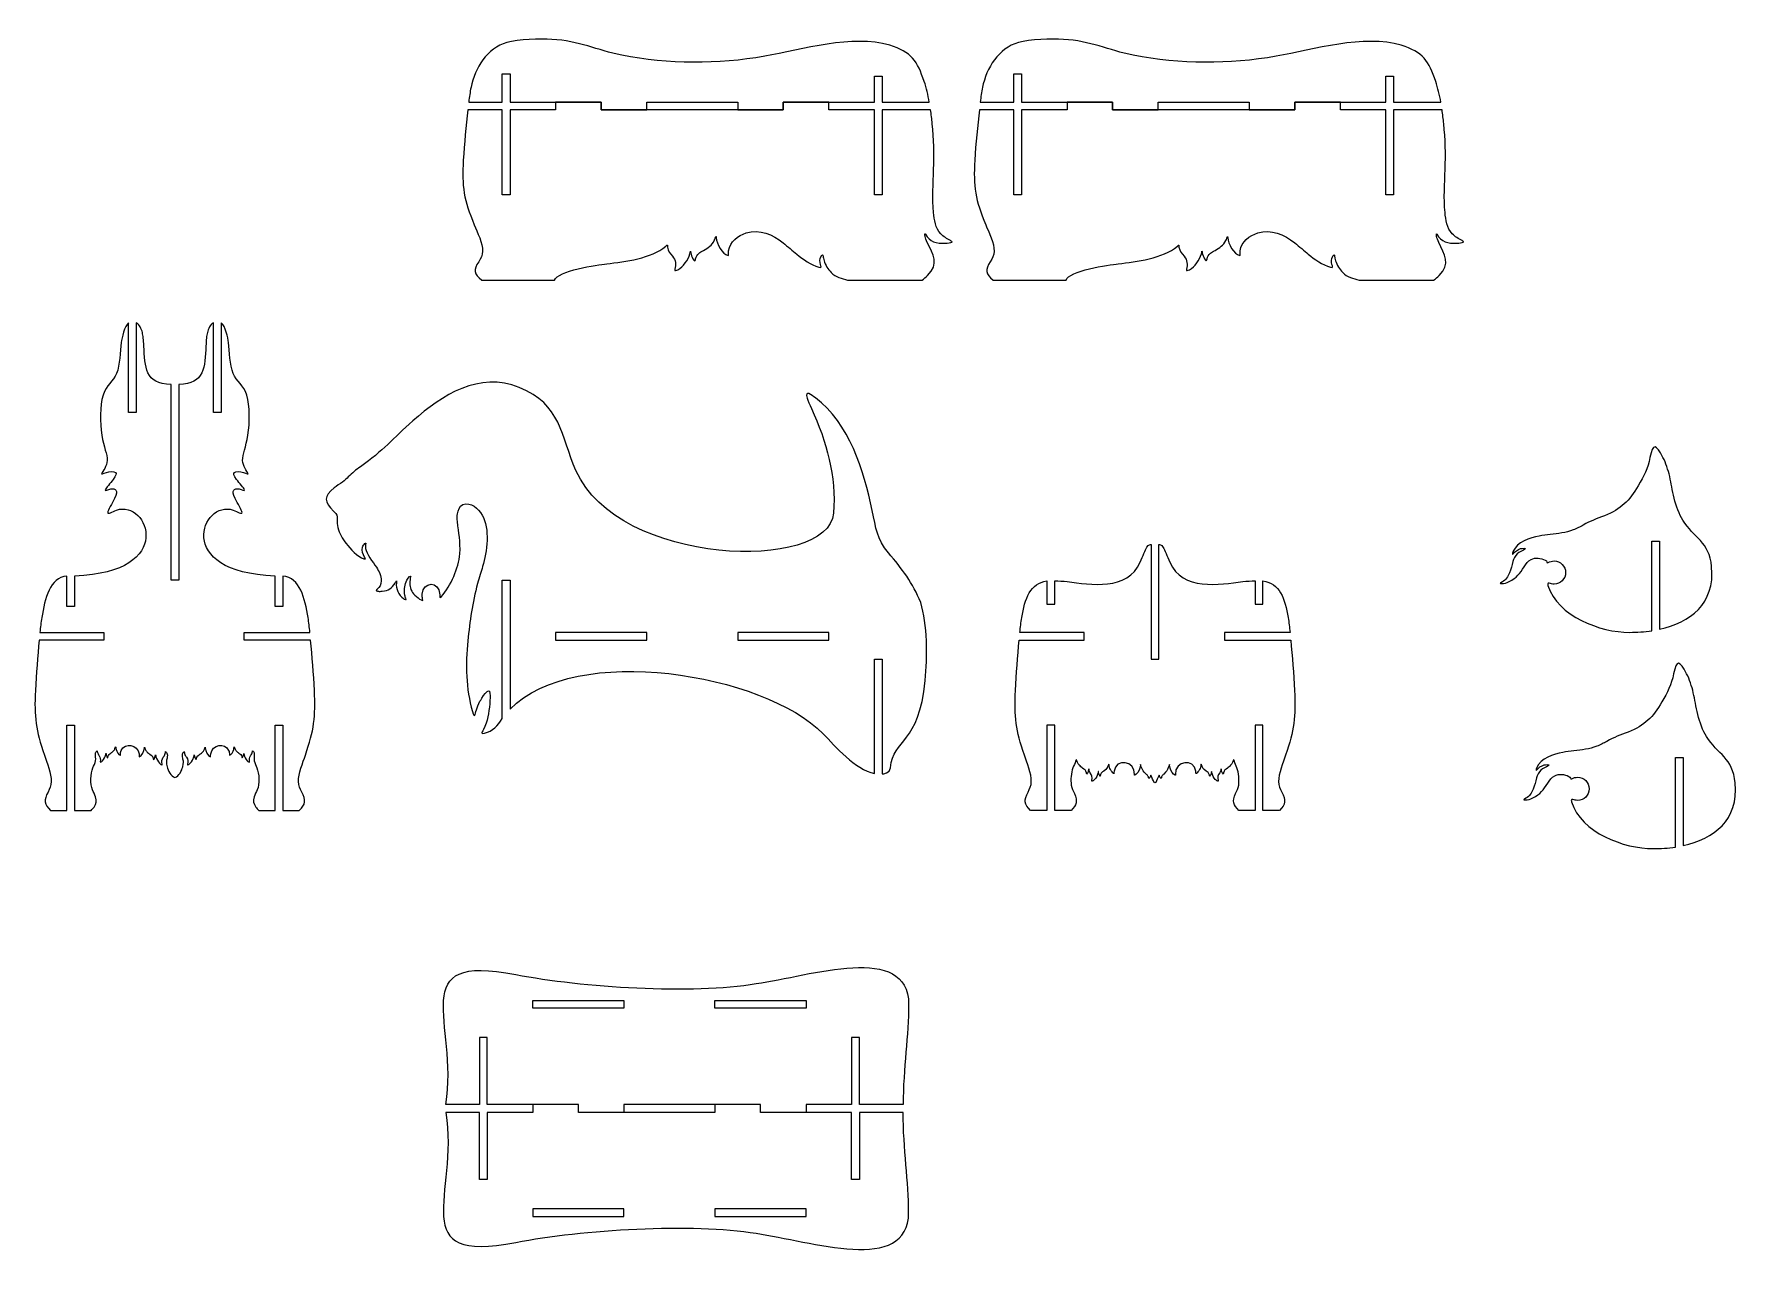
# Model space of a CAD drawing. Header units: centimetres. Extents: x -112 to 109, y -119 to 42.
import ezdxf

# ---------------------------------------------------------------- set-up
doc = ezdxf.new("R2010")
doc.units = ezdxf.units.CM
doc.header["$MEASUREMENT"] = 0
doc.layers.add('layer 1', color=7, linetype='Continuous')

msp = doc.modelspace()

# ---------------------------------------------------------------- linework, layer by layer
at = {"layer": 'layer 1', "color": 250, "lineweight": 9}
for points, knots in [([(-15.17977, 32.82267), (-15.17977, 32.82267), (-15.17977, 31.82267), (-15.17977, 31.82267), (-15.17977, 31.82267), (-15.17977, 31.82267), (-21.08602, 31.82267), (-21.08602, 31.82267), (-21.08602, 31.82267), (-21.08602, 31.82267), (-21.08602, 32.82267), (-21.08602, 32.82267), (-21.08602, 32.82267), (-25.02352, 32.82267), (-28.96102, 32.82267), (-32.89852, 32.82267), (-32.89852, 32.82267), (-32.89852, 32.82267), (-32.89852, 31.82267), (-32.89852, 31.82267), (-32.89852, 31.82267), (-32.89852, 31.82267), (-38.80477, 31.82267), (-38.80477, 31.82267), (-38.80477, 31.82267), (-38.80477, 31.82267), (-38.80477, 32.82267), (-38.80477, 32.82267), (-38.80477, 32.82267), (-42.74227, 32.82267), (-46.67977, 32.82267), (-50.61727, 32.82267), (-50.61727, 32.82267), (-50.61727, 33.93279), (-50.61727, 34.2455), (-50.61727, 36.46574), (-50.61727, 36.46574), (-50.9506, 36.46574), (-51.4506, 36.46574), (-51.61727, 36.46574), (-51.61727, 36.46574), (-51.61727, 34.2455), (-51.61727, 33.93279), (-51.61727, 32.82267), (-51.61727, 32.82267), (-53.07548, 32.82267), (-55.23862, 32.82267), (-55.96772, 32.82267), (-55.96772, 32.82267), (-55.89265, 33.4619), (-55.80167, 34.11346), (-55.67591, 34.73482), (-55.67591, 34.73482), (-55.17448, 37.21246), (-53.58483, 39.82685), (-51.02643, 40.54211), (-51.02643, 40.54211), (-49.53687, 40.95853), (-46.7365, 41.02464), (-45.17643, 40.94353), (-45.17643, 40.94353), (-41.6917, 40.76231), (-39.31778, 39.51753), (-36.13476, 38.89769), (-36.13476, 38.89769), (-30.03754, 37.71035), (-23.70137, 37.67146), (-17.5931, 38.76019), (-17.5931, 38.76019), (-12.7752, 39.61894), (-6.1906, 41.62585), (-1.3868, 40.17526), (-1.3868, 40.17526), (1.4337, 39.32354), (2.20647, 38.09515), (3.08584, 35.48424), (3.08584, 35.48424), (3.37087, 34.63791), (3.59331, 33.70127), (3.74984, 32.82267), (3.74984, 32.82267), (1.71886, 32.82267), (-1.35178, 32.82267), (-2.36727, 32.82267), (-2.36727, 32.82267), (-2.36727, 35.25138), (-2.36727, 34.93869), (-2.36727, 36.15304), (-2.36727, 36.15304), (-2.7006, 36.15304), (-3.2006, 36.15304), (-3.36727, 36.15304), (-3.36727, 36.15304), (-3.36727, 34.93869), (-3.36727, 35.25138), (-3.36727, 32.82267), (-3.36727, 32.82267), (-7.30477, 32.82267), (-11.24227, 32.82267), (-15.17977, 32.82267)], [0, 0, 0, 0, 0.038461538, 0.038461538, 0.038461538, 0.038461538, 0.076923077, 0.076923077, 0.076923077, 0.076923077, 0.115384615, 0.115384615, 0.115384615, 0.115384615, 0.153846154, 0.153846154, 0.153846154, 0.153846154, 0.192307692, 0.192307692, 0.192307692, 0.192307692, 0.230769231, 0.230769231, 0.230769231, 0.230769231, 0.269230769, 0.269230769, 0.269230769, 0.269230769, 0.307692308, 0.307692308, 0.307692308, 0.307692308, 0.346153846, 0.346153846, 0.346153846, 0.346153846, 0.384615385, 0.384615385, 0.384615385, 0.384615385, 0.423076923, 0.423076923, 0.423076923, 0.423076923, 0.461538462, 0.461538462, 0.461538462, 0.461538462, 0.5, 0.5, 0.5, 0.5, 0.538461538, 0.538461538, 0.538461538, 0.538461538, 0.576923077, 0.576923077, 0.576923077, 0.576923077, 0.615384615, 0.615384615, 0.615384615, 0.615384615, 0.653846154, 0.653846154, 0.653846154, 0.653846154, 0.692307692, 0.692307692, 0.692307692, 0.692307692, 0.730769231, 0.730769231, 0.730769231, 0.730769231, 0.769230769, 0.769230769, 0.769230769, 0.769230769, 0.807692308, 0.807692308, 0.807692308, 0.807692308, 0.846153846, 0.846153846, 0.846153846, 0.846153846, 0.884615385, 0.884615385, 0.884615385, 0.884615385, 0.923076923, 0.923076923, 0.923076923, 0.923076923, 1, 1, 1, 1]), ([(51.14245, 32.82267), (51.14245, 32.82267), (51.14245, 31.82267), (51.14245, 31.82267), (51.14245, 31.82267), (51.14245, 31.82267), (45.2362, 31.82267), (45.2362, 31.82267), (45.2362, 31.82267), (45.2362, 31.82267), (45.2362, 32.82267), (45.2362, 32.82267), (45.2362, 32.82267), (41.2987, 32.82267), (37.3612, 32.82267), (33.4237, 32.82267), (33.4237, 32.82267), (33.4237, 32.82267), (33.4237, 31.82267), (33.4237, 31.82267), (33.4237, 31.82267), (33.4237, 31.82267), (27.51745, 31.82267), (27.51745, 31.82267), (27.51745, 31.82267), (27.51745, 31.82267), (27.51745, 32.82267), (27.51745, 32.82267), (27.51745, 32.82267), (23.57995, 32.82267), (19.64245, 32.82267), (15.70495, 32.82267), (15.70495, 32.82267), (15.70495, 33.93279), (15.70495, 34.2455), (15.70495, 36.46574), (15.70495, 36.46574), (15.37162, 36.46574), (14.87162, 36.46574), (14.70495, 36.46574), (14.70495, 36.46574), (14.70495, 34.2455), (14.70495, 33.93279), (14.70495, 32.82267), (14.70495, 32.82267), (13.24674, 32.82267), (11.0836, 32.82267), (10.3545, 32.82267), (10.3545, 32.82267), (10.42957, 33.4619), (10.52055, 34.11346), (10.64631, 34.73482), (10.64631, 34.73482), (11.14774, 37.21246), (12.73739, 39.82685), (15.29579, 40.54211), (15.29579, 40.54211), (16.78535, 40.95853), (19.58572, 41.02464), (21.14579, 40.94353), (21.14579, 40.94353), (24.63052, 40.76231), (27.00444, 39.51753), (30.18746, 38.89769), (30.18746, 38.89769), (36.28468, 37.71035), (42.62085, 37.67146), (48.72912, 38.76019), (48.72912, 38.76019), (53.54702, 39.61894), (60.13162, 41.62585), (64.93542, 40.17526), (64.93542, 40.17526), (67.75592, 39.32354), (68.52869, 38.09515), (69.40806, 35.48424), (69.40806, 35.48424), (69.69309, 34.63791), (69.91553, 33.70127), (70.07206, 32.82267), (70.07206, 32.82267), (68.04108, 32.82267), (64.97044, 32.82267), (63.95495, 32.82267), (63.95495, 32.82267), (63.95495, 35.25138), (63.95495, 34.93869), (63.95495, 36.15304), (63.95495, 36.15304), (63.62162, 36.15304), (63.12162, 36.15304), (62.95495, 36.15304), (62.95495, 36.15304), (62.95495, 34.93869), (62.95495, 35.25138), (62.95495, 32.82267), (62.95495, 32.82267), (59.01745, 32.82267), (55.07995, 32.82267), (51.14245, 32.82267)], [0, 0, 0, 0, 0.038461538, 0.038461538, 0.038461538, 0.038461538, 0.076923077, 0.076923077, 0.076923077, 0.076923077, 0.115384615, 0.115384615, 0.115384615, 0.115384615, 0.153846154, 0.153846154, 0.153846154, 0.153846154, 0.192307692, 0.192307692, 0.192307692, 0.192307692, 0.230769231, 0.230769231, 0.230769231, 0.230769231, 0.269230769, 0.269230769, 0.269230769, 0.269230769, 0.307692308, 0.307692308, 0.307692308, 0.307692308, 0.346153846, 0.346153846, 0.346153846, 0.346153846, 0.384615385, 0.384615385, 0.384615385, 0.384615385, 0.423076923, 0.423076923, 0.423076923, 0.423076923, 0.461538462, 0.461538462, 0.461538462, 0.461538462, 0.5, 0.5, 0.5, 0.5, 0.538461538, 0.538461538, 0.538461538, 0.538461538, 0.576923077, 0.576923077, 0.576923077, 0.576923077, 0.615384615, 0.615384615, 0.615384615, 0.615384615, 0.653846154, 0.653846154, 0.653846154, 0.653846154, 0.692307692, 0.692307692, 0.692307692, 0.692307692, 0.730769231, 0.730769231, 0.730769231, 0.730769231, 0.769230769, 0.769230769, 0.769230769, 0.769230769, 0.807692308, 0.807692308, 0.807692308, 0.807692308, 0.846153846, 0.846153846, 0.846153846, 0.846153846, 0.884615385, 0.884615385, 0.884615385, 0.884615385, 0.923076923, 0.923076923, 0.923076923, 0.923076923, 1, 1, 1, 1]), ([(-9.27352, 31.82267), (-7.30477, 31.82268), (-5.33602, 31.82268), (-3.36727, 31.82268), (-3.36727, 31.82268), (-3.36727, 28.13935), (-3.36727, 28.13936), (-3.36727, 20.7727), (-3.36727, 20.7727), (-3.36727, 20.7727), (-2.36727, 20.7727), (-2.36727, 20.7727), (-2.36727, 20.7727), (-2.36727, 28.13936), (-2.36727, 28.13934), (-2.36727, 31.82267), (-2.36727, 31.82267), (-0.2828, 31.82267), (2.86807, 31.82267), (3.91031, 31.82267), (3.91031, 31.82267), (3.99723, 31.21969), (4.06724, 30.61726), (4.12749, 30.00388), (4.12749, 30.00388), (4.32617, 27.97819), (4.388, 26.09838), (4.31108, 24.06436), (4.31108, 24.06436), (4.24075, 22.20446), (4.11673, 20.37483), (4.29441, 18.51436), (4.29441, 18.51436), (4.38664, 17.54864), (4.52941, 16.45861), (5.23191, 15.73103), (5.23191, 15.73103), (5.60569, 15.34389), (6.03038, 15.10731), (6.49858, 14.86019), (6.49858, 14.86019), (6.64858, 14.78102), (6.76524, 14.71436), (6.64759, 14.65142), (6.64759, 14.65142), (6.52993, 14.58848), (6.17795, 14.52927), (5.78212, 14.51261), (5.78212, 14.51261), (4.70331, 14.46718), (3.78098, 14.6971), (3.24441, 15.69353), (3.24441, 15.69353), (3.21524, 15.74769), (3.19858, 15.77269), (3.18608, 15.72686), (3.18608, 15.72686), (3.17358, 15.68102), (3.16524, 15.56436), (3.20691, 15.37269), (3.20691, 15.37269), (3.24858, 15.18102), (3.34024, 14.91436), (3.48608, 14.61436), (3.48608, 14.61436), (4.23911, 13.06522), (5.06219, 11.8276), (3.52595, 10.33102), (3.52595, 10.33102), (3.29499, 10.10602), (3.05807, 9.91436), (2.82115, 9.72269), (2.82115, 9.72269), (2.82115, 9.72269), (-6.84491, 9.72269), (-6.84491, 9.72269), (-6.84491, 9.72269), (-7.59571, 9.94545), (-8.4019, 10.14816), (-8.97225, 10.71853), (-8.97225, 10.71853), (-9.38726, 11.13353), (-9.72931, 11.69269), (-9.8992, 12.25574), (-9.8992, 12.25574), (-9.96365, 12.46933), (-10.00921, 12.67429), (-10.03004, 12.81318), (-10.03004, 12.81318), (-10.05088, 12.95207), (-10.04699, 13.02488), (-10.09504, 13.01545), (-10.09504, 13.01545), (-10.14309, 13.00602), (-10.24309, 12.91436), (-10.31392, 12.77686), (-10.31392, 12.77686), (-10.46622, 12.48124), (-10.46163, 12.08375), (-10.37642, 11.76853), (-10.37642, 11.76853), (-10.29201, 11.45616), (-10.15238, 11.31463), (-10.55976, 11.43102), (-10.55976, 11.43102), (-11.61561, 11.73269), (-12.60257, 12.40873), (-13.44309, 13.09769), (-13.44309, 13.09769), (-13.95142, 13.51436), (-14.60976, 14.10602), (-15.20142, 14.56852), (-15.20142, 14.56852), (-16.55371, 15.62558), (-18.25159, 16.40899), (-19.97642, 15.86019), (-19.97642, 15.86019), (-21.05682, 15.51643), (-22.11532, 14.71533), (-22.27225, 13.52686), (-22.27225, 13.52686), (-22.30142, 13.30602), (-22.28476, 13.16436), (-22.27642, 13.07269), (-22.27642, 13.07269), (-22.26809, 12.98102), (-22.26809, 12.93936), (-22.32225, 12.94769), (-22.32225, 12.94769), (-23.11867, 13.07015), (-23.81787, 14.47008), (-23.88059, 15.22269), (-23.88059, 15.22269), (-23.89309, 15.37269), (-23.89309, 15.44769), (-23.92642, 15.37269), (-23.92642, 15.37269), (-23.95976, 15.29769), (-24.02642, 15.07269), (-24.13059, 14.85603), (-24.13059, 14.85603), (-24.41382, 14.26693), (-24.98183, 13.92015), (-25.52206, 13.59125), (-25.52206, 13.59125), (-25.7927, 13.42648), (-25.96731, 13.33026), (-26.10481, 13.22193), (-26.10481, 13.22193), (-26.35713, 13.02314), (-26.4789, 12.79607), (-26.55559, 12.48936), (-26.55559, 12.48936), (-26.59823, 12.31882), (-26.60561, 12.10603), (-26.78059, 12.33936), (-26.78059, 12.33936), (-26.94182, 12.55433), (-27.06015, 12.83523), (-27.13059, 13.09352), (-27.13059, 13.09352), (-27.16809, 13.23102), (-27.19309, 13.36436), (-27.20559, 13.43103), (-27.20559, 13.43103), (-27.21809, 13.49769), (-27.21809, 13.49769), (-27.22642, 13.44769), (-27.22642, 13.44769), (-27.23476, 13.39769), (-27.25142, 13.29769), (-27.29725, 13.13103), (-27.29725, 13.13103), (-27.50633, 12.37083), (-28.14331, 11.45892), (-28.85142, 11.08519), (-28.85142, 11.08519), (-29.025, 10.99357), (-29.31792, 10.82964), (-29.23475, 11.15186), (-29.23475, 11.15186), (-29.07158, 11.78414), (-29.11821, 12.31844), (-29.53892, 12.83936), (-29.53892, 12.83936), (-29.85794, 13.23432), (-30.12357, 13.46041), (-30.20559, 14.00186), (-30.20559, 14.00186), (-30.24787, 14.28092), (-30.12822, 14.36501), (-30.40559, 14.13519), (-30.40559, 14.13519), (-32.3248, 12.54501), (-35.66318, 12.13189), (-38.08475, 11.85602), (-38.08475, 11.85602), (-39.26259, 11.72183), (-44.54386, 10.93355), (-44.84996, 9.72269), (-44.84996, 9.72269), (-44.84996, 9.72269), (-54.28483, 9.72269), (-54.28483, 9.72269), (-54.28483, 9.72269), (-55.31295, 10.54213), (-55.35439, 11.07719), (-54.68059, 12.11852), (-54.68059, 12.11852), (-54.40018, 12.55188), (-54.18463, 12.95156), (-54.16809, 13.48103), (-54.16809, 13.48103), (-54.13662, 14.48841), (-54.85985, 15.9545), (-55.25975, 16.90602), (-55.25975, 16.90602), (-56.61547, 20.13162), (-56.8776, 21.87782), (-56.67642, 25.29769), (-56.67642, 25.29769), (-56.55209, 27.41138), (-56.31193, 29.68338), (-56.07858, 31.82267), (-56.07858, 31.82267), (-54.58342, 31.82267), (-52.36485, 31.82267), (-51.61727, 31.82267), (-51.61727, 31.82267), (-51.61727, 24.456), (-51.61727, 24.45603), (-51.61727, 20.7727), (-51.61727, 20.7727), (-51.61727, 20.7727), (-50.61727, 20.7727), (-50.61727, 20.7727), (-50.61727, 20.7727), (-50.61727, 24.45602), (-50.61727, 28.13935), (-50.61727, 31.82267), (-50.61727, 31.82267), (-48.64852, 31.82267), (-46.67977, 31.82267), (-44.71102, 31.82267), (-44.71102, 31.82267), (-44.71102, 31.82267), (-44.71102, 32.82266), (-44.71102, 32.82266), (-44.71102, 32.82266), (-44.71102, 32.82266), (-38.80477, 32.82266), (-38.80477, 32.82266), (-38.80477, 32.82266), (-38.80477, 32.82266), (-38.80477, 31.82267), (-38.80477, 31.82267), (-38.80477, 31.82267), (-30.92977, 31.82267), (-23.05477, 31.82268), (-15.17977, 31.82267), (-15.17977, 31.82267), (-15.17977, 31.82267), (-15.17977, 32.82266), (-15.17977, 32.82266), (-15.17977, 32.82266), (-15.17977, 32.82266), (-9.27352, 32.82266), (-9.27352, 32.82266), (-9.27352, 32.82266), (-9.27352, 32.82266), (-9.27352, 31.82267), (-9.27352, 31.82267)], [0, 0, 0, 0, 0.014492754, 0.014492754, 0.014492754, 0.014492754, 0.028985507, 0.028985507, 0.028985507, 0.028985507, 0.043478261, 0.043478261, 0.043478261, 0.043478261, 0.057971014, 0.057971014, 0.057971014, 0.057971014, 0.072463768, 0.072463768, 0.072463768, 0.072463768, 0.086956522, 0.086956522, 0.086956522, 0.086956522, 0.101449275, 0.101449275, 0.101449275, 0.101449275, 0.115942029, 0.115942029, 0.115942029, 0.115942029, 0.130434783, 0.130434783, 0.130434783, 0.130434783, 0.144927536, 0.144927536, 0.144927536, 0.144927536, 0.15942029, 0.15942029, 0.15942029, 0.15942029, 0.173913043, 0.173913043, 0.173913043, 0.173913043, 0.188405797, 0.188405797, 0.188405797, 0.188405797, 0.202898551, 0.202898551, 0.202898551, 0.202898551, 0.217391304, 0.217391304, 0.217391304, 0.217391304, 0.231884058, 0.231884058, 0.231884058, 0.231884058, 0.246376812, 0.246376812, 0.246376812, 0.246376812, 0.260869565, 0.260869565, 0.260869565, 0.260869565, 0.275362319, 0.275362319, 0.275362319, 0.275362319, 0.289855072, 0.289855072, 0.289855072, 0.289855072, 0.304347826, 0.304347826, 0.304347826, 0.304347826, 0.31884058, 0.31884058, 0.31884058, 0.31884058, 0.333333333, 0.333333333, 0.333333333, 0.333333333, 0.347826087, 0.347826087, 0.347826087, 0.347826087, 0.362318841, 0.362318841, 0.362318841, 0.362318841, 0.376811594, 0.376811594, 0.376811594, 0.376811594, 0.391304348, 0.391304348, 0.391304348, 0.391304348, 0.405797101, 0.405797101, 0.405797101, 0.405797101, 0.420289855, 0.420289855, 0.420289855, 0.420289855, 0.434782609, 0.434782609, 0.434782609, 0.434782609, 0.449275362, 0.449275362, 0.449275362, 0.449275362, 0.463768116, 0.463768116, 0.463768116, 0.463768116, 0.47826087, 0.47826087, 0.47826087, 0.47826087, 0.492753623, 0.492753623, 0.492753623, 0.492753623, 0.507246377, 0.507246377, 0.507246377, 0.507246377, 0.52173913, 0.52173913, 0.52173913, 0.52173913, 0.536231884, 0.536231884, 0.536231884, 0.536231884, 0.550724638, 0.550724638, 0.550724638, 0.550724638, 0.565217391, 0.565217391, 0.565217391, 0.565217391, 0.579710145, 0.579710145, 0.579710145, 0.579710145, 0.594202899, 0.594202899, 0.594202899, 0.594202899, 0.608695652, 0.608695652, 0.608695652, 0.608695652, 0.623188406, 0.623188406, 0.623188406, 0.623188406, 0.637681159, 0.637681159, 0.637681159, 0.637681159, 0.652173913, 0.652173913, 0.652173913, 0.652173913, 0.666666667, 0.666666667, 0.666666667, 0.666666667, 0.68115942, 0.68115942, 0.68115942, 0.68115942, 0.695652174, 0.695652174, 0.695652174, 0.695652174, 0.710144928, 0.710144928, 0.710144928, 0.710144928, 0.724637681, 0.724637681, 0.724637681, 0.724637681, 0.739130435, 0.739130435, 0.739130435, 0.739130435, 0.753623188, 0.753623188, 0.753623188, 0.753623188, 0.768115942, 0.768115942, 0.768115942, 0.768115942, 0.782608696, 0.782608696, 0.782608696, 0.782608696, 0.797101449, 0.797101449, 0.797101449, 0.797101449, 0.811594203, 0.811594203, 0.811594203, 0.811594203, 0.826086957, 0.826086957, 0.826086957, 0.826086957, 0.84057971, 0.84057971, 0.84057971, 0.84057971, 0.855072464, 0.855072464, 0.855072464, 0.855072464, 0.869565217, 0.869565217, 0.869565217, 0.869565217, 0.884057971, 0.884057971, 0.884057971, 0.884057971, 0.898550725, 0.898550725, 0.898550725, 0.898550725, 0.913043478, 0.913043478, 0.913043478, 0.913043478, 0.927536232, 0.927536232, 0.927536232, 0.927536232, 0.942028986, 0.942028986, 0.942028986, 0.942028986, 0.956521739, 0.956521739, 0.956521739, 0.956521739, 0.971014493, 0.971014493, 0.971014493, 0.971014493, 1, 1, 1, 1]), ([(57.0487, 31.82267), (59.01745, 31.82268), (60.9862, 31.82268), (62.95495, 31.82268), (62.95495, 31.82268), (62.95495, 28.13935), (62.95495, 28.13936), (62.95495, 20.7727), (62.95495, 20.7727), (62.95495, 20.7727), (63.95495, 20.7727), (63.95495, 20.7727), (63.95495, 20.7727), (63.95495, 28.13936), (63.95495, 28.13934), (63.95495, 31.82267), (63.95495, 31.82267), (66.03942, 31.82267), (69.19029, 31.82267), (70.23253, 31.82267), (70.23253, 31.82267), (70.31945, 31.21969), (70.38946, 30.61726), (70.44971, 30.00388), (70.44971, 30.00388), (70.64839, 27.97819), (70.71022, 26.09838), (70.6333, 24.06436), (70.6333, 24.06436), (70.56297, 22.20446), (70.43895, 20.37483), (70.61663, 18.51436), (70.61663, 18.51436), (70.70886, 17.54864), (70.85163, 16.45861), (71.55413, 15.73103), (71.55413, 15.73103), (71.92791, 15.34389), (72.3526, 15.10731), (72.8208, 14.86019), (72.8208, 14.86019), (72.9708, 14.78102), (73.08746, 14.71436), (72.96981, 14.65142), (72.96981, 14.65142), (72.85215, 14.58848), (72.50017, 14.52927), (72.10434, 14.51261), (72.10434, 14.51261), (71.02553, 14.46718), (70.1032, 14.6971), (69.56663, 15.69353), (69.56663, 15.69353), (69.53746, 15.74769), (69.5208, 15.77269), (69.5083, 15.72686), (69.5083, 15.72686), (69.4958, 15.68102), (69.48746, 15.56436), (69.52913, 15.37269), (69.52913, 15.37269), (69.5708, 15.18102), (69.66246, 14.91436), (69.8083, 14.61436), (69.8083, 14.61436), (70.56133, 13.06522), (71.38441, 11.8276), (69.84817, 10.33102), (69.84817, 10.33102), (69.61721, 10.10602), (69.38029, 9.91436), (69.14337, 9.72269), (69.14337, 9.72269), (69.14337, 9.72269), (59.47731, 9.72269), (59.47731, 9.72269), (59.47731, 9.72269), (58.72651, 9.94545), (57.92032, 10.14816), (57.34997, 10.71853), (57.34997, 10.71853), (56.93496, 11.13353), (56.59291, 11.69269), (56.42302, 12.25574), (56.42302, 12.25574), (56.35857, 12.46933), (56.31301, 12.67429), (56.29218, 12.81318), (56.29218, 12.81318), (56.27134, 12.95207), (56.27523, 13.02488), (56.22718, 13.01545), (56.22718, 13.01545), (56.17913, 13.00602), (56.07913, 12.91436), (56.0083, 12.77686), (56.0083, 12.77686), (55.856, 12.48124), (55.86059, 12.08375), (55.9458, 11.76853), (55.9458, 11.76853), (56.03021, 11.45616), (56.16984, 11.31463), (55.76246, 11.43102), (55.76246, 11.43102), (54.70661, 11.73269), (53.71965, 12.40873), (52.87913, 13.09769), (52.87913, 13.09769), (52.3708, 13.51436), (51.71246, 14.10602), (51.1208, 14.56852), (51.1208, 14.56852), (49.76851, 15.62558), (48.07063, 16.40899), (46.3458, 15.86019), (46.3458, 15.86019), (45.2654, 15.51643), (44.2069, 14.71533), (44.04997, 13.52686), (44.04997, 13.52686), (44.0208, 13.30602), (44.03746, 13.16436), (44.0458, 13.07269), (44.0458, 13.07269), (44.05413, 12.98102), (44.05413, 12.93936), (43.99997, 12.94769), (43.99997, 12.94769), (43.20355, 13.07015), (42.50435, 14.47008), (42.44163, 15.22269), (42.44163, 15.22269), (42.42913, 15.37269), (42.42913, 15.44769), (42.3958, 15.37269), (42.3958, 15.37269), (42.36246, 15.29769), (42.2958, 15.07269), (42.19163, 14.85603), (42.19163, 14.85603), (41.9084, 14.26693), (41.34039, 13.92015), (40.80016, 13.59125), (40.80016, 13.59125), (40.52952, 13.42648), (40.35491, 13.33026), (40.21741, 13.22193), (40.21741, 13.22193), (39.96509, 13.02314), (39.84332, 12.79607), (39.76663, 12.48936), (39.76663, 12.48936), (39.72399, 12.31882), (39.71661, 12.10603), (39.54163, 12.33936), (39.54163, 12.33936), (39.3804, 12.55433), (39.26207, 12.83523), (39.19163, 13.09352), (39.19163, 13.09352), (39.15413, 13.23102), (39.12913, 13.36436), (39.11663, 13.43103), (39.11663, 13.43103), (39.10413, 13.49769), (39.10413, 13.49769), (39.0958, 13.44769), (39.0958, 13.44769), (39.08746, 13.39769), (39.0708, 13.29769), (39.02497, 13.13103), (39.02497, 13.13103), (38.81589, 12.37083), (38.17891, 11.45892), (37.4708, 11.08519), (37.4708, 11.08519), (37.29722, 10.99357), (37.0043, 10.82964), (37.08747, 11.15186), (37.08747, 11.15186), (37.25064, 11.78414), (37.20401, 12.31844), (36.7833, 12.83936), (36.7833, 12.83936), (36.46428, 13.23432), (36.19865, 13.46041), (36.11663, 14.00186), (36.11663, 14.00186), (36.07435, 14.28092), (36.194, 14.36501), (35.91663, 14.13519), (35.91663, 14.13519), (33.99742, 12.54501), (30.65904, 12.13189), (28.23747, 11.85602), (28.23747, 11.85602), (27.05963, 11.72183), (21.77836, 10.93355), (21.47226, 9.72269), (21.47226, 9.72269), (21.47226, 9.72269), (12.03739, 9.72269), (12.03739, 9.72269), (12.03739, 9.72269), (11.00927, 10.54213), (10.96783, 11.07719), (11.64163, 12.11852), (11.64163, 12.11852), (11.92204, 12.55188), (12.13759, 12.95156), (12.15413, 13.48103), (12.15413, 13.48103), (12.1856, 14.48841), (11.46237, 15.9545), (11.06247, 16.90602), (11.06247, 16.90602), (9.70675, 20.13162), (9.44462, 21.87782), (9.6458, 25.29769), (9.6458, 25.29769), (9.77013, 27.41138), (10.01029, 29.68338), (10.24364, 31.82267), (10.24364, 31.82267), (11.7388, 31.82267), (13.95737, 31.82267), (14.70495, 31.82267), (14.70495, 31.82267), (14.70495, 24.456), (14.70495, 24.45603), (14.70495, 20.7727), (14.70495, 20.7727), (14.70495, 20.7727), (15.70495, 20.7727), (15.70495, 20.7727), (15.70495, 20.7727), (15.70495, 24.45602), (15.70495, 28.13935), (15.70495, 31.82267), (15.70495, 31.82267), (17.6737, 31.82267), (19.64245, 31.82267), (21.6112, 31.82267), (21.6112, 31.82267), (21.6112, 31.82267), (21.6112, 32.82266), (21.6112, 32.82266), (21.6112, 32.82266), (21.6112, 32.82266), (27.51745, 32.82266), (27.51745, 32.82266), (27.51745, 32.82266), (27.51745, 32.82266), (27.51745, 31.82267), (27.51745, 31.82267), (27.51745, 31.82267), (35.39245, 31.82267), (43.26745, 31.82268), (51.14245, 31.82267), (51.14245, 31.82267), (51.14245, 31.82267), (51.14245, 32.82266), (51.14245, 32.82266), (51.14245, 32.82266), (51.14245, 32.82266), (57.0487, 32.82266), (57.0487, 32.82266), (57.0487, 32.82266), (57.0487, 32.82266), (57.0487, 31.82267), (57.0487, 31.82267)], [0, 0, 0, 0, 0.014492754, 0.014492754, 0.014492754, 0.014492754, 0.028985507, 0.028985507, 0.028985507, 0.028985507, 0.043478261, 0.043478261, 0.043478261, 0.043478261, 0.057971014, 0.057971014, 0.057971014, 0.057971014, 0.072463768, 0.072463768, 0.072463768, 0.072463768, 0.086956522, 0.086956522, 0.086956522, 0.086956522, 0.101449275, 0.101449275, 0.101449275, 0.101449275, 0.115942029, 0.115942029, 0.115942029, 0.115942029, 0.130434783, 0.130434783, 0.130434783, 0.130434783, 0.144927536, 0.144927536, 0.144927536, 0.144927536, 0.15942029, 0.15942029, 0.15942029, 0.15942029, 0.173913043, 0.173913043, 0.173913043, 0.173913043, 0.188405797, 0.188405797, 0.188405797, 0.188405797, 0.202898551, 0.202898551, 0.202898551, 0.202898551, 0.217391304, 0.217391304, 0.217391304, 0.217391304, 0.231884058, 0.231884058, 0.231884058, 0.231884058, 0.246376812, 0.246376812, 0.246376812, 0.246376812, 0.260869565, 0.260869565, 0.260869565, 0.260869565, 0.275362319, 0.275362319, 0.275362319, 0.275362319, 0.289855072, 0.289855072, 0.289855072, 0.289855072, 0.304347826, 0.304347826, 0.304347826, 0.304347826, 0.31884058, 0.31884058, 0.31884058, 0.31884058, 0.333333333, 0.333333333, 0.333333333, 0.333333333, 0.347826087, 0.347826087, 0.347826087, 0.347826087, 0.362318841, 0.362318841, 0.362318841, 0.362318841, 0.376811594, 0.376811594, 0.376811594, 0.376811594, 0.391304348, 0.391304348, 0.391304348, 0.391304348, 0.405797101, 0.405797101, 0.405797101, 0.405797101, 0.420289855, 0.420289855, 0.420289855, 0.420289855, 0.434782609, 0.434782609, 0.434782609, 0.434782609, 0.449275362, 0.449275362, 0.449275362, 0.449275362, 0.463768116, 0.463768116, 0.463768116, 0.463768116, 0.47826087, 0.47826087, 0.47826087, 0.47826087, 0.492753623, 0.492753623, 0.492753623, 0.492753623, 0.507246377, 0.507246377, 0.507246377, 0.507246377, 0.52173913, 0.52173913, 0.52173913, 0.52173913, 0.536231884, 0.536231884, 0.536231884, 0.536231884, 0.550724638, 0.550724638, 0.550724638, 0.550724638, 0.565217391, 0.565217391, 0.565217391, 0.565217391, 0.579710145, 0.579710145, 0.579710145, 0.579710145, 0.594202899, 0.594202899, 0.594202899, 0.594202899, 0.608695652, 0.608695652, 0.608695652, 0.608695652, 0.623188406, 0.623188406, 0.623188406, 0.623188406, 0.637681159, 0.637681159, 0.637681159, 0.637681159, 0.652173913, 0.652173913, 0.652173913, 0.652173913, 0.666666667, 0.666666667, 0.666666667, 0.666666667, 0.68115942, 0.68115942, 0.68115942, 0.68115942, 0.695652174, 0.695652174, 0.695652174, 0.695652174, 0.710144928, 0.710144928, 0.710144928, 0.710144928, 0.724637681, 0.724637681, 0.724637681, 0.724637681, 0.739130435, 0.739130435, 0.739130435, 0.739130435, 0.753623188, 0.753623188, 0.753623188, 0.753623188, 0.768115942, 0.768115942, 0.768115942, 0.768115942, 0.782608696, 0.782608696, 0.782608696, 0.782608696, 0.797101449, 0.797101449, 0.797101449, 0.797101449, 0.811594203, 0.811594203, 0.811594203, 0.811594203, 0.826086957, 0.826086957, 0.826086957, 0.826086957, 0.84057971, 0.84057971, 0.84057971, 0.84057971, 0.855072464, 0.855072464, 0.855072464, 0.855072464, 0.869565217, 0.869565217, 0.869565217, 0.869565217, 0.884057971, 0.884057971, 0.884057971, 0.884057971, 0.898550725, 0.898550725, 0.898550725, 0.898550725, 0.913043478, 0.913043478, 0.913043478, 0.913043478, 0.927536232, 0.927536232, 0.927536232, 0.927536232, 0.942028986, 0.942028986, 0.942028986, 0.942028986, 0.956521739, 0.956521739, 0.956521739, 0.956521739, 0.971014493, 0.971014493, 0.971014493, 0.971014493, 1, 1, 1, 1]), ([(-108.0696, -59.01963), (-108.0696, -59.01963), (-110.19064, -59.01963), (-110.19064, -59.01963), (-110.19064, -59.01963), (-111.03695, -58.20019), (-111.07106, -57.66513), (-110.51641, -56.6238), (-110.51641, -56.6238), (-110.28559, -56.19044), (-110.10816, -55.79076), (-110.09454, -55.26129), (-110.09454, -55.26129), (-110.06864, -54.25391), (-110.66397, -52.78782), (-110.99315, -51.8363), (-110.99315, -51.8363), (-112.10914, -48.6107), (-112.32491, -46.8645), (-112.1593, -43.44463), (-112.1593, -43.44463), (-112.05696, -41.33094), (-111.85928, -39.05893), (-111.66719, -36.91965), (-111.66719, -36.91965), (-111.66719, -36.91965), (-103.26557, -36.91967), (-103.26557, -36.91967), (-103.26557, -36.91967), (-103.26557, -36.91967), (-103.26557, -35.91966), (-103.26557, -35.91966), (-103.26557, -35.91966), (-103.26557, -35.91966), (-111.57592, -35.91965), (-111.57592, -35.91965), (-111.57592, -35.91965), (-111.51412, -35.28043), (-111.43922, -34.62885), (-111.33571, -34.0075), (-111.33571, -34.0075), (-110.92296, -31.52989), (-110.3127, -28.84464), (-108.0696, -28.63354), (-108.0696, -28.63354), (-108.0696, -28.63354), (-108.0696, -32.58928), (-108.0696, -32.58928), (-108.0696, -32.58928), (-108.0696, -32.58928), (-107.0696, -32.58928), (-107.0696, -32.58928), (-107.0696, -32.58928), (-107.0696, -32.58928), (-107.0696, -28.61707), (-107.0696, -28.61707), (-107.0696, -28.61707), (-93.73539, -28.16784), (-97.57754, -18.69128), (-101.62064, -20.06825), (-101.62064, -20.06825), (-102.19564, -20.26408), (-102.78261, -20.66686), (-102.78081, -20.39884), (-102.78081, -20.39884), (-102.77901, -20.13083), (-102.18844, -19.19203), (-101.89166, -18.58202), (-101.89166, -18.58202), (-101.59488, -17.97202), (-101.59189, -17.6908), (-101.70726, -17.51078), (-101.70726, -17.51078), (-101.82264, -17.33076), (-102.05638, -17.25194), (-102.39278, -17.32835), (-102.39278, -17.32835), (-102.72919, -17.40477), (-103.16825, -17.63644), (-103.09357, -17.42931), (-103.09357, -17.42931), (-103.0189, -17.22218), (-102.43047, -16.57627), (-102.07069, -16.10091), (-102.07069, -16.10091), (-101.71091, -15.62555), (-101.57976, -15.32075), (-101.7838, -15.18268), (-101.7838, -15.18268), (-101.98784, -15.04462), (-102.52705, -15.07329), (-102.94731, -15.19293), (-102.94731, -15.19293), (-103.36758, -15.31257), (-103.6689, -15.52318), (-103.54861, -15.29696), (-103.54861, -15.29696), (-103.42833, -15.07074), (-102.88646, -14.40768), (-102.85227, -13.62272), (-102.85227, -13.62272), (-102.81808, -12.83776), (-103.29158, -11.93089), (-103.54012, -10.34944), (-103.54012, -10.34944), (-103.78867, -8.768), (-103.81225, -6.51199), (-103.38383, -5.1767), (-103.38383, -5.1767), (-102.95542, -3.84142), (-102.075, -3.42686), (-101.62943, -2.34739), (-101.62943, -2.34739), (-101.18386, -1.26792), (-101.17313, 0.47648), (-101.01896, 1.65859), (-101.01896, 1.65859), (-100.93988, 2.265), (-100.62422, 3.79381), (-100.06958, 4.19338), (-100.06958, 4.19338), (-100.06958, 4.19338), (-100.06958, -7.42057), (-100.06958, -7.42057), (-100.06958, -7.42057), (-100.06958, -7.42057), (-99.06958, -7.42057), (-99.06958, -7.42057), (-99.06958, -7.42057), (-99.06958, -7.42057), (-99.06958, 4.19338), (-99.06958, 4.19338), (-99.06958, 4.19338), (-98.62381, 4.00409), (-98.39796, 3.38518), (-98.28624, 2.95121), (-98.28624, 2.95121), (-98.17791, 2.53037), (-98.13623, 2.03037), (-98.09041, 1.19704), (-98.09041, 1.19704), (-97.94225, -1.497), (-97.99372, -3.77585), (-94.56959, -3.77585), (-94.56959, -3.77585), (-94.56959, -3.77585), (-94.56959, -29.17309), (-94.56959, -29.17309), (-94.56959, -29.17309), (-94.56959, -29.17309), (-93.56957, -29.17309), (-93.56957, -29.17309), (-93.56957, -29.17309), (-93.56957, -29.17309), (-93.56958, -3.77585), (-93.56958, -3.77585), (-93.56958, -3.77585), (-90.17658, -3.77585), (-90.19676, -1.49428), (-90.04875, 1.19704), (-90.04875, 1.19704), (-90.00293, 2.03037), (-89.96125, 2.53037), (-89.85292, 2.95121), (-89.85292, 2.95121), (-89.7412, 3.38518), (-89.51535, 4.00409), (-89.06958, 4.19338), (-89.06958, 4.19338), (-89.06958, 4.19338), (-89.06958, -7.42057), (-89.06958, -7.42057), (-89.06958, -7.42057), (-89.06958, -7.42057), (-88.06958, -7.42057), (-88.06958, -7.42057), (-88.06958, -7.42057), (-88.06958, -7.42057), (-88.06958, 4.19338), (-88.06958, 4.19338), (-88.06958, 4.19338), (-87.51494, 3.79381), (-87.19928, 2.265), (-87.1202, 1.65859), (-87.1202, 1.65859), (-86.96603, 0.47648), (-86.9553, -1.26792), (-86.50973, -2.34739), (-86.50973, -2.34739), (-86.06416, -3.42686), (-85.18374, -3.84142), (-84.75533, -5.1767), (-84.75533, -5.1767), (-84.32691, -6.51199), (-84.35049, -8.768), (-84.59904, -10.34944), (-84.59904, -10.34944), (-84.84758, -11.93089), (-85.32108, -12.83776), (-85.28689, -13.62272), (-85.28689, -13.62272), (-85.2527, -14.40768), (-84.71083, -15.07074), (-84.59055, -15.29696), (-84.59055, -15.29696), (-84.47026, -15.52318), (-84.77158, -15.31257), (-85.19185, -15.19293), (-85.19185, -15.19293), (-85.61211, -15.07329), (-86.15132, -15.04462), (-86.35536, -15.18268), (-86.35536, -15.18268), (-86.5594, -15.32075), (-86.42825, -15.62555), (-86.06847, -16.10091), (-86.06847, -16.10091), (-85.70869, -16.57627), (-85.12026, -17.22218), (-85.04559, -17.42931), (-85.04559, -17.42931), (-84.97091, -17.63644), (-85.40997, -17.40477), (-85.74638, -17.32835), (-85.74638, -17.32835), (-86.08278, -17.25194), (-86.31652, -17.33076), (-86.4319, -17.51078), (-86.4319, -17.51078), (-86.54727, -17.6908), (-86.54428, -17.97202), (-86.2475, -18.58202), (-86.2475, -18.58202), (-85.95072, -19.19203), (-85.36015, -20.13083), (-85.35835, -20.39884), (-85.35835, -20.39884), (-85.35655, -20.66686), (-85.94352, -20.26409), (-86.51852, -20.06825), (-86.51852, -20.06825), (-90.56163, -18.69128), (-94.40376, -28.16783), (-81.06958, -28.61707), (-81.06958, -28.61707), (-81.06958, -28.61707), (-81.06958, -32.58928), (-81.06958, -32.58928), (-81.06958, -32.58928), (-81.06958, -32.58928), (-80.06958, -32.58928), (-80.06958, -32.58928), (-80.06958, -32.58928), (-80.06958, -32.58928), (-80.06958, -28.63354), (-80.06958, -28.63354), (-80.06958, -28.63354), (-77.82646, -28.84463), (-77.21621, -31.52988), (-76.80345, -34.0075), (-76.80345, -34.0075), (-76.69994, -34.62886), (-76.62504, -35.28043), (-76.56324, -35.91965), (-76.56324, -35.91965), (-76.56324, -35.91965), (-85.06641, -35.91967), (-85.06641, -35.91967), (-85.06641, -35.91967), (-85.06641, -35.91967), (-85.06641, -36.91967), (-85.06641, -36.91967), (-85.06641, -36.91967), (-85.06641, -36.91967), (-76.47197, -36.91965), (-76.47197, -36.91965), (-76.47197, -36.91965), (-76.27988, -39.05893), (-76.0822, -41.33094), (-75.97986, -43.44463), (-75.97986, -43.44463), (-75.81425, -46.8645), (-76.03002, -48.6107), (-77.14601, -51.8363), (-77.14601, -51.8363), (-77.47519, -52.78782), (-78.07052, -54.25391), (-78.04462, -55.26129), (-78.04462, -55.26129), (-78.031, -55.79076), (-77.85357, -56.19044), (-77.62275, -56.6238), (-77.62275, -56.6238), (-77.0681, -57.66513), (-77.10221, -58.20019), (-77.94852, -59.01963), (-77.94852, -59.01963), (-77.94852, -59.01963), (-80.06958, -59.01963), (-80.06958, -59.01963), (-80.06958, -59.01963), (-80.06958, -59.01963), (-80.06958, -47.96963), (-80.06958, -47.96963), (-80.06958, -47.96963), (-80.06958, -47.96963), (-81.06959, -47.96963), (-81.06959, -47.96963), (-81.06959, -47.96963), (-81.06959, -47.96963), (-81.06959, -59.01963), (-81.06959, -59.01963), (-81.06959, -59.01963), (-81.06959, -59.01963), (-83.20316, -59.01963), (-83.20316, -59.01963), (-83.20316, -59.01963), (-83.34174, -58.8633), (-83.48035, -58.70696), (-83.58526, -58.56258), (-83.58526, -58.56258), (-83.88571, -58.14911), (-83.94311, -57.76166), (-83.79269, -57.25306), (-83.79269, -57.25306), (-83.69513, -56.92326), (-83.52068, -56.62302), (-83.38392, -56.31478), (-83.38392, -56.31478), (-83.05767, -55.57938), (-83.13867, -54.21602), (-83.4409, -53.47695), (-83.4409, -53.47695), (-83.55294, -53.20296), (-83.73129, -52.8863), (-83.78315, -52.55946), (-83.78315, -52.55946), (-83.83501, -52.23262), (-83.76038, -51.8956), (-83.77172, -51.67942), (-83.77172, -51.67942), (-83.78306, -51.46324), (-83.88039, -51.36788), (-83.93533, -51.31258), (-83.93533, -51.31258), (-84.03985, -51.20739), (-83.99476, -51.24592), (-84.01069, -51.37362), (-84.01069, -51.37362), (-84.02815, -51.51368), (-84.08971, -51.6659), (-84.16453, -51.77409), (-84.16453, -51.77409), (-84.1975, -51.82177), (-84.2289, -51.85609), (-84.26186, -51.90567), (-84.26186, -51.90567), (-84.42293, -52.148), (-84.43707, -52.39256), (-84.37646, -52.67803), (-84.37646, -52.67803), (-84.34512, -52.82552), (-84.45548, -52.75047), (-84.52088, -52.70854), (-84.52088, -52.70854), (-84.57739, -52.67231), (-84.64019, -52.61892), (-84.69513, -52.5598), (-84.69513, -52.5598), (-84.88259, -52.35807), (-85.03964, -52.06721), (-85.10642, -51.77218), (-85.10642, -51.77218), (-85.12368, -51.6959), (-85.12996, -51.65013), (-85.13311, -51.62725), (-85.13311, -51.62725), (-85.13624, -51.60436), (-85.13624, -51.60436), (-85.14095, -51.63487), (-85.14095, -51.63487), (-85.14566, -51.66539), (-85.15508, -51.72642), (-85.16921, -51.78935), (-85.16921, -51.78935), (-85.18334, -51.85228), (-85.20218, -51.91712), (-85.22573, -51.97814), (-85.22573, -51.97814), (-85.24927, -52.03917), (-85.27753, -52.09639), (-85.30108, -52.13453), (-85.30108, -52.13453), (-85.36699, -52.24131), (-85.36979, -52.14391), (-85.38585, -52.06587), (-85.38585, -52.06587), (-85.44597, -51.77376), (-85.57675, -51.70835), (-85.77524, -51.56154), (-85.77524, -51.56154), (-85.87719, -51.48612), (-86.01533, -51.37933), (-86.1111, -51.27825), (-86.1111, -51.27825), (-86.20685, -51.17717), (-86.26023, -51.08182), (-86.29947, -50.98266), (-86.29947, -50.98266), (-86.33872, -50.88349), (-86.36383, -50.78052), (-86.37639, -50.74619), (-86.37639, -50.74619), (-86.38895, -50.71187), (-86.38895, -50.74619), (-86.39366, -50.81484), (-86.39366, -50.81484), (-86.39837, -50.8835), (-86.4078, -50.98647), (-86.4439, -51.11615), (-86.4439, -51.11615), (-86.51301, -51.36439), (-86.76427, -51.81567), (-86.98077, -51.85609), (-86.98077, -51.85609), (-87.00118, -51.85991), (-87.00118, -51.84084), (-86.99804, -51.79888), (-86.99804, -51.79888), (-86.98261, -51.59302), (-87.01877, -51.39656), (-87.10165, -51.21532), (-87.10165, -51.21532), (-87.59752, -50.13111), (-89.23441, -50.46594), (-89.42114, -51.68226), (-89.42114, -51.68226), (-89.44281, -51.82332), (-89.43708, -51.91966), (-89.43421, -51.97871), (-89.43421, -51.97871), (-89.43134, -52.03775), (-89.43134, -52.0595), (-89.45462, -52.05515), (-89.45462, -52.05515), (-89.79636, -51.99132), (-90.09685, -51.26954), (-90.12442, -50.86725), (-90.12442, -50.86725), (-90.12979, -50.78893), (-90.12979, -50.74977), (-90.14411, -50.78893), (-90.14411, -50.78893), (-90.15845, -50.82809), (-90.1871, -50.94557), (-90.23187, -51.0587), (-90.23187, -51.0587), (-90.27665, -51.17183), (-90.33754, -51.28061), (-90.44679, -51.39593), (-90.44679, -51.39593), (-90.55603, -51.51124), (-90.71363, -51.63307), (-90.82995, -51.71911), (-90.82995, -51.71911), (-91.05646, -51.88666), (-91.20554, -51.96116), (-91.27418, -52.29447), (-91.27418, -52.29447), (-91.29252, -52.38354), (-91.29568, -52.49461), (-91.37089, -52.37279), (-91.37089, -52.37279), (-91.47242, -52.20833), (-91.52279, -52.00206), (-91.55357, -51.80277), (-91.55357, -51.80277), (-91.55893, -51.76796), (-91.55893, -51.76796), (-91.56251, -51.79407), (-91.56251, -51.79407), (-91.58508, -51.95855), (-91.63311, -52.14111), (-91.69683, -52.28794), (-91.69683, -52.28794), (-91.8138, -52.55739), (-92.03349, -52.88179), (-92.26096, -53.02765), (-92.26096, -53.02765), (-92.33556, -53.07548), (-92.46146, -53.1611), (-92.42572, -52.99285), (-92.42572, -52.99285), (-92.35657, -52.66719), (-92.3727, -52.38816), (-92.55646, -52.11171), (-92.55646, -52.11171), (-92.59407, -52.05515), (-92.62989, -52.01599), (-92.6675, -51.9616), (-92.6675, -51.9616), (-92.75287, -51.83814), (-92.82307, -51.66453), (-92.843, -51.50472), (-92.843, -51.50472), (-92.85196, -51.43293), (-92.84479, -51.38505), (-92.84837, -51.36982), (-92.84837, -51.36982), (-92.85196, -51.35459), (-92.86629, -51.372), (-92.92897, -51.43509), (-92.92897, -51.43509), (-92.99165, -51.49818), (-93.10268, -51.60697), (-93.0995, -51.84534), (-93.0995, -51.84534), (-93.09001, -52.55675), (-92.83749, -52.33836), (-93.06087, -53.34129), (-93.06087, -53.34129), (-93.16823, -53.82338), (-93.5212, -54.61424), (-94.06958, -54.71594), (-94.06958, -54.71594), (-94.61387, -54.61499), (-94.97139, -53.82131), (-95.07829, -53.34129), (-95.07829, -53.34129), (-95.30167, -52.33836), (-95.04915, -52.55675), (-95.03966, -51.84534), (-95.03966, -51.84534), (-95.03648, -51.60697), (-95.14751, -51.49818), (-95.21019, -51.43509), (-95.21019, -51.43509), (-95.27287, -51.372), (-95.2872, -51.35459), (-95.29079, -51.36982), (-95.29079, -51.36982), (-95.29437, -51.38505), (-95.2872, -51.43293), (-95.29616, -51.50472), (-95.29616, -51.50472), (-95.31609, -51.66453), (-95.38629, -51.83814), (-95.47166, -51.9616), (-95.47166, -51.9616), (-95.50927, -52.01599), (-95.54509, -52.05515), (-95.5827, -52.11171), (-95.5827, -52.11171), (-95.76646, -52.38816), (-95.78259, -52.66719), (-95.71344, -52.99285), (-95.71344, -52.99285), (-95.6777, -53.1611), (-95.8036, -53.07548), (-95.8782, -53.02765), (-95.8782, -53.02765), (-96.10567, -52.88179), (-96.32536, -52.55739), (-96.44233, -52.28794), (-96.44233, -52.28794), (-96.50605, -52.14111), (-96.55408, -51.95855), (-96.57665, -51.79407), (-96.57665, -51.79407), (-96.58023, -51.76796), (-96.58023, -51.76796), (-96.58559, -51.80277), (-96.58559, -51.80277), (-96.61637, -52.00206), (-96.66674, -52.20833), (-96.76827, -52.37279), (-96.76827, -52.37279), (-96.84348, -52.49461), (-96.84664, -52.38354), (-96.86498, -52.29447), (-96.86498, -52.29447), (-96.93362, -51.96116), (-97.0827, -51.88666), (-97.30921, -51.71911), (-97.30921, -51.71911), (-97.42553, -51.63307), (-97.58313, -51.51124), (-97.69237, -51.39593), (-97.69237, -51.39593), (-97.80162, -51.28061), (-97.86251, -51.17183), (-97.90729, -51.0587), (-97.90729, -51.0587), (-97.95206, -50.94557), (-97.98071, -50.82809), (-97.99505, -50.78893), (-97.99505, -50.78893), (-98.00937, -50.74977), (-98.00937, -50.78893), (-98.01474, -50.86725), (-98.01474, -50.86725), (-98.04231, -51.26954), (-98.3428, -51.99132), (-98.68454, -52.05515), (-98.68454, -52.05515), (-98.70782, -52.0595), (-98.70782, -52.03775), (-98.70495, -51.97871), (-98.70495, -51.97871), (-98.70208, -51.91966), (-98.69635, -51.82332), (-98.71802, -51.68226), (-98.71802, -51.68226), (-98.90475, -50.46594), (-100.54164, -50.13111), (-101.03751, -51.21532), (-101.03751, -51.21532), (-101.12039, -51.39656), (-101.15655, -51.59302), (-101.14112, -51.79888), (-101.14112, -51.79888), (-101.13798, -51.84084), (-101.13798, -51.85991), (-101.15839, -51.85609), (-101.15839, -51.85609), (-101.37489, -51.81567), (-101.62615, -51.36439), (-101.69526, -51.11615), (-101.69526, -51.11615), (-101.73136, -50.98647), (-101.74079, -50.8835), (-101.7455, -50.81484), (-101.7455, -50.81484), (-101.75021, -50.74619), (-101.75021, -50.71187), (-101.76277, -50.74619), (-101.76277, -50.74619), (-101.77533, -50.78052), (-101.80044, -50.88349), (-101.83969, -50.98266), (-101.83969, -50.98266), (-101.87893, -51.08182), (-101.93231, -51.17717), (-102.02806, -51.27825), (-102.02806, -51.27825), (-102.12383, -51.37933), (-102.26197, -51.48612), (-102.36392, -51.56154), (-102.36392, -51.56154), (-102.56241, -51.70835), (-102.69319, -51.77376), (-102.75331, -52.06587), (-102.75331, -52.06587), (-102.76937, -52.14391), (-102.77217, -52.24131), (-102.83808, -52.13453), (-102.83808, -52.13453), (-102.86163, -52.09639), (-102.88989, -52.03917), (-102.91343, -51.97814), (-102.91343, -51.97814), (-102.93698, -51.91712), (-102.95582, -51.85228), (-102.96995, -51.78935), (-102.96995, -51.78935), (-102.98408, -51.72642), (-102.9935, -51.66539), (-102.99821, -51.63487), (-102.99821, -51.63487), (-103.00292, -51.60436), (-103.00292, -51.60436), (-103.00605, -51.62725), (-103.00605, -51.62725), (-103.0092, -51.65013), (-103.01548, -51.6959), (-103.03274, -51.77218), (-103.03274, -51.77218), (-103.09952, -52.06721), (-103.25657, -52.35807), (-103.44403, -52.5598), (-103.44403, -52.5598), (-103.49897, -52.61892), (-103.56177, -52.67231), (-103.61828, -52.70854), (-103.61828, -52.70854), (-103.68368, -52.75047), (-103.79404, -52.82552), (-103.7627, -52.67803), (-103.7627, -52.67803), (-103.70209, -52.39256), (-103.71623, -52.148), (-103.8773, -51.90567), (-103.8773, -51.90567), (-103.91026, -51.85609), (-103.94166, -51.82177), (-103.97463, -51.77409), (-103.97463, -51.77409), (-104.04945, -51.6659), (-104.11101, -51.51368), (-104.12847, -51.37362), (-104.12847, -51.37362), (-104.1444, -51.24592), (-104.09931, -51.20739), (-104.20383, -51.31258), (-104.20383, -51.31258), (-104.25877, -51.36788), (-104.3561, -51.46324), (-104.36744, -51.67942), (-104.36744, -51.67942), (-104.37878, -51.8956), (-104.30415, -52.23262), (-104.35601, -52.55946), (-104.35601, -52.55946), (-104.40787, -52.8863), (-104.58622, -53.20296), (-104.69826, -53.47695), (-104.69826, -53.47695), (-105.00049, -54.21602), (-105.08149, -55.57938), (-104.75524, -56.31478), (-104.75524, -56.31478), (-104.61848, -56.62302), (-104.44403, -56.92326), (-104.34647, -57.25306), (-104.34647, -57.25306), (-104.19605, -57.76166), (-104.25345, -58.14911), (-104.5539, -58.56258), (-104.5539, -58.56258), (-104.65881, -58.70696), (-104.79742, -58.8633), (-104.936, -59.01963), (-104.936, -59.01963), (-104.936, -59.01963), (-107.06959, -59.01963), (-107.06959, -59.01963), (-107.06959, -59.01963), (-107.06959, -59.01963), (-107.06959, -47.96963), (-107.06959, -47.96963), (-107.06959, -47.96963), (-107.06959, -47.96963), (-108.0696, -47.96963), (-108.0696, -47.96963), (-108.0696, -47.96963), (-108.0696, -47.96963), (-108.0696, -59.01963), (-108.0696, -59.01963)], [0, 0, 0, 0, 0.005319149, 0.005319149, 0.005319149, 0.005319149, 0.010638298, 0.010638298, 0.010638298, 0.010638298, 0.015957447, 0.015957447, 0.015957447, 0.015957447, 0.021276596, 0.021276596, 0.021276596, 0.021276596, 0.026595745, 0.026595745, 0.026595745, 0.026595745, 0.031914894, 0.031914894, 0.031914894, 0.031914894, 0.037234043, 0.037234043, 0.037234043, 0.037234043, 0.042553191, 0.042553191, 0.042553191, 0.042553191, 0.04787234, 0.04787234, 0.04787234, 0.04787234, 0.053191489, 0.053191489, 0.053191489, 0.053191489, 0.058510638, 0.058510638, 0.058510638, 0.058510638, 0.063829787, 0.063829787, 0.063829787, 0.063829787, 0.069148936, 0.069148936, 0.069148936, 0.069148936, 0.074468085, 0.074468085, 0.074468085, 0.074468085, 0.079787234, 0.079787234, 0.079787234, 0.079787234, 0.085106383, 0.085106383, 0.085106383, 0.085106383, 0.090425532, 0.090425532, 0.090425532, 0.090425532, 0.095744681, 0.095744681, 0.095744681, 0.095744681, 0.10106383, 0.10106383, 0.10106383, 0.10106383, 0.106382979, 0.106382979, 0.106382979, 0.106382979, 0.111702128, 0.111702128, 0.111702128, 0.111702128, 0.117021277, 0.117021277, 0.117021277, 0.117021277, 0.122340426, 0.122340426, 0.122340426, 0.122340426, 0.127659574, 0.127659574, 0.127659574, 0.127659574, 0.132978723, 0.132978723, 0.132978723, 0.132978723, 0.138297872, 0.138297872, 0.138297872, 0.138297872, 0.143617021, 0.143617021, 0.143617021, 0.143617021, 0.14893617, 0.14893617, 0.14893617, 0.14893617, 0.154255319, 0.154255319, 0.154255319, 0.154255319, 0.159574468, 0.159574468, 0.159574468, 0.159574468, 0.164893617, 0.164893617, 0.164893617, 0.164893617, 0.170212766, 0.170212766, 0.170212766, 0.170212766, 0.175531915, 0.175531915, 0.175531915, 0.175531915, 0.180851064, 0.180851064, 0.180851064, 0.180851064, 0.186170213, 0.186170213, 0.186170213, 0.186170213, 0.191489362, 0.191489362, 0.191489362, 0.191489362, 0.196808511, 0.196808511, 0.196808511, 0.196808511, 0.20212766, 0.20212766, 0.20212766, 0.20212766, 0.207446809, 0.207446809, 0.207446809, 0.207446809, 0.212765957, 0.212765957, 0.212765957, 0.212765957, 0.218085106, 0.218085106, 0.218085106, 0.218085106, 0.223404255, 0.223404255, 0.223404255, 0.223404255, 0.228723404, 0.228723404, 0.228723404, 0.228723404, 0.234042553, 0.234042553, 0.234042553, 0.234042553, 0.239361702, 0.239361702, 0.239361702, 0.239361702, 0.244680851, 0.244680851, 0.244680851, 0.244680851, 0.25, 0.25, 0.25, 0.25, 0.255319149, 0.255319149, 0.255319149, 0.255319149, 0.260638298, 0.260638298, 0.260638298, 0.260638298, 0.265957447, 0.265957447, 0.265957447, 0.265957447, 0.271276596, 0.271276596, 0.271276596, 0.271276596, 0.276595745, 0.276595745, 0.276595745, 0.276595745, 0.281914894, 0.281914894, 0.281914894, 0.281914894, 0.287234043, 0.287234043, 0.287234043, 0.287234043, 0.292553191, 0.292553191, 0.292553191, 0.292553191, 0.29787234, 0.29787234, 0.29787234, 0.29787234, 0.303191489, 0.303191489, 0.303191489, 0.303191489, 0.308510638, 0.308510638, 0.308510638, 0.308510638, 0.313829787, 0.313829787, 0.313829787, 0.313829787, 0.319148936, 0.319148936, 0.319148936, 0.319148936, 0.324468085, 0.324468085, 0.324468085, 0.324468085, 0.329787234, 0.329787234, 0.329787234, 0.329787234, 0.335106383, 0.335106383, 0.335106383, 0.335106383, 0.340425532, 0.340425532, 0.340425532, 0.340425532, 0.345744681, 0.345744681, 0.345744681, 0.345744681, 0.35106383, 0.35106383, 0.35106383, 0.35106383, 0.356382979, 0.356382979, 0.356382979, 0.356382979, 0.361702128, 0.361702128, 0.361702128, 0.361702128, 0.367021277, 0.367021277, 0.367021277, 0.367021277, 0.372340426, 0.372340426, 0.372340426, 0.372340426, 0.377659574, 0.377659574, 0.377659574, 0.377659574, 0.382978723, 0.382978723, 0.382978723, 0.382978723, 0.388297872, 0.388297872, 0.388297872, 0.388297872, 0.393617021, 0.393617021, 0.393617021, 0.393617021, 0.39893617, 0.39893617, 0.39893617, 0.39893617, 0.404255319, 0.404255319, 0.404255319, 0.404255319, 0.409574468, 0.409574468, 0.409574468, 0.409574468, 0.414893617, 0.414893617, 0.414893617, 0.414893617, 0.420212766, 0.420212766, 0.420212766, 0.420212766, 0.425531915, 0.425531915, 0.425531915, 0.425531915, 0.430851064, 0.430851064, 0.430851064, 0.430851064, 0.436170213, 0.436170213, 0.436170213, 0.436170213, 0.441489362, 0.441489362, 0.441489362, 0.441489362, 0.446808511, 0.446808511, 0.446808511, 0.446808511, 0.45212766, 0.45212766, 0.45212766, 0.45212766, 0.457446809, 0.457446809, 0.457446809, 0.457446809, 0.462765957, 0.462765957, 0.462765957, 0.462765957, 0.468085106, 0.468085106, 0.468085106, 0.468085106, 0.473404255, 0.473404255, 0.473404255, 0.473404255, 0.478723404, 0.478723404, 0.478723404, 0.478723404, 0.484042553, 0.484042553, 0.484042553, 0.484042553, 0.489361702, 0.489361702, 0.489361702, 0.489361702, 0.494680851, 0.494680851, 0.494680851, 0.494680851, 0.5, 0.5, 0.5, 0.5, 0.505319149, 0.505319149, 0.505319149, 0.505319149, 0.510638298, 0.510638298, 0.510638298, 0.510638298, 0.515957447, 0.515957447, 0.515957447, 0.515957447, 0.521276596, 0.521276596, 0.521276596, 0.521276596, 0.526595745, 0.526595745, 0.526595745, 0.526595745, 0.531914894, 0.531914894, 0.531914894, 0.531914894, 0.537234043, 0.537234043, 0.537234043, 0.537234043, 0.542553191, 0.542553191, 0.542553191, 0.542553191, 0.54787234, 0.54787234, 0.54787234, 0.54787234, 0.553191489, 0.553191489, 0.553191489, 0.553191489, 0.558510638, 0.558510638, 0.558510638, 0.558510638, 0.563829787, 0.563829787, 0.563829787, 0.563829787, 0.569148936, 0.569148936, 0.569148936, 0.569148936, 0.574468085, 0.574468085, 0.574468085, 0.574468085, 0.579787234, 0.579787234, 0.579787234, 0.579787234, 0.585106383, 0.585106383, 0.585106383, 0.585106383, 0.590425532, 0.590425532, 0.590425532, 0.590425532, 0.595744681, 0.595744681, 0.595744681, 0.595744681, 0.60106383, 0.60106383, 0.60106383, 0.60106383, 0.606382979, 0.606382979, 0.606382979, 0.606382979, 0.611702128, 0.611702128, 0.611702128, 0.611702128, 0.617021277, 0.617021277, 0.617021277, 0.617021277, 0.622340426, 0.622340426, 0.622340426, 0.622340426, 0.627659574, 0.627659574, 0.627659574, 0.627659574, 0.632978723, 0.632978723, 0.632978723, 0.632978723, 0.638297872, 0.638297872, 0.638297872, 0.638297872, 0.643617021, 0.643617021, 0.643617021, 0.643617021, 0.64893617, 0.64893617, 0.64893617, 0.64893617, 0.654255319, 0.654255319, 0.654255319, 0.654255319, 0.659574468, 0.659574468, 0.659574468, 0.659574468, 0.664893617, 0.664893617, 0.664893617, 0.664893617, 0.670212766, 0.670212766, 0.670212766, 0.670212766, 0.675531915, 0.675531915, 0.675531915, 0.675531915, 0.680851064, 0.680851064, 0.680851064, 0.680851064, 0.686170213, 0.686170213, 0.686170213, 0.686170213, 0.691489362, 0.691489362, 0.691489362, 0.691489362, 0.696808511, 0.696808511, 0.696808511, 0.696808511, 0.70212766, 0.70212766, 0.70212766, 0.70212766, 0.707446809, 0.707446809, 0.707446809, 0.707446809, 0.712765957, 0.712765957, 0.712765957, 0.712765957, 0.718085106, 0.718085106, 0.718085106, 0.718085106, 0.723404255, 0.723404255, 0.723404255, 0.723404255, 0.728723404, 0.728723404, 0.728723404, 0.728723404, 0.734042553, 0.734042553, 0.734042553, 0.734042553, 0.739361702, 0.739361702, 0.739361702, 0.739361702, 0.744680851, 0.744680851, 0.744680851, 0.744680851, 0.75, 0.75, 0.75, 0.75, 0.755319149, 0.755319149, 0.755319149, 0.755319149, 0.760638298, 0.760638298, 0.760638298, 0.760638298, 0.765957447, 0.765957447, 0.765957447, 0.765957447, 0.771276596, 0.771276596, 0.771276596, 0.771276596, 0.776595745, 0.776595745, 0.776595745, 0.776595745, 0.781914894, 0.781914894, 0.781914894, 0.781914894, 0.787234043, 0.787234043, 0.787234043, 0.787234043, 0.792553191, 0.792553191, 0.792553191, 0.792553191, 0.79787234, 0.79787234, 0.79787234, 0.79787234, 0.803191489, 0.803191489, 0.803191489, 0.803191489, 0.808510638, 0.808510638, 0.808510638, 0.808510638, 0.813829787, 0.813829787, 0.813829787, 0.813829787, 0.819148936, 0.819148936, 0.819148936, 0.819148936, 0.824468085, 0.824468085, 0.824468085, 0.824468085, 0.829787234, 0.829787234, 0.829787234, 0.829787234, 0.835106383, 0.835106383, 0.835106383, 0.835106383, 0.840425532, 0.840425532, 0.840425532, 0.840425532, 0.845744681, 0.845744681, 0.845744681, 0.845744681, 0.85106383, 0.85106383, 0.85106383, 0.85106383, 0.856382979, 0.856382979, 0.856382979, 0.856382979, 0.861702128, 0.861702128, 0.861702128, 0.861702128, 0.867021277, 0.867021277, 0.867021277, 0.867021277, 0.872340426, 0.872340426, 0.872340426, 0.872340426, 0.877659574, 0.877659574, 0.877659574, 0.877659574, 0.882978723, 0.882978723, 0.882978723, 0.882978723, 0.888297872, 0.888297872, 0.888297872, 0.888297872, 0.893617021, 0.893617021, 0.893617021, 0.893617021, 0.89893617, 0.89893617, 0.89893617, 0.89893617, 0.904255319, 0.904255319, 0.904255319, 0.904255319, 0.909574468, 0.909574468, 0.909574468, 0.909574468, 0.914893617, 0.914893617, 0.914893617, 0.914893617, 0.920212766, 0.920212766, 0.920212766, 0.920212766, 0.925531915, 0.925531915, 0.925531915, 0.925531915, 0.930851064, 0.930851064, 0.930851064, 0.930851064, 0.936170213, 0.936170213, 0.936170213, 0.936170213, 0.941489362, 0.941489362, 0.941489362, 0.941489362, 0.946808511, 0.946808511, 0.946808511, 0.946808511, 0.95212766, 0.95212766, 0.95212766, 0.95212766, 0.957446809, 0.957446809, 0.957446809, 0.957446809, 0.962765957, 0.962765957, 0.962765957, 0.962765957, 0.968085106, 0.968085106, 0.968085106, 0.968085106, 0.973404255, 0.973404255, 0.973404255, 0.973404255, 0.978723404, 0.978723404, 0.978723404, 0.978723404, 0.984042553, 0.984042553, 0.984042553, 0.984042553, 0.989361702, 0.989361702, 0.989361702, 0.989361702, 1, 1, 1, 1]), ([(-2.36727, -54.26876), (-2.36727, -54.26876), (-2.36727, -39.38153), (-2.36727, -39.38153), (-2.36727, -39.38153), (-2.36727, -39.38153), (-3.36727, -39.38153), (-3.36727, -39.38153), (-3.36727, -39.38153), (-3.36727, -39.38153), (-3.36727, -54.19835), (-3.36727, -54.19835), (-3.36727, -54.19835), (-5.87051, -53.70282), (-8.43504, -50.69075), (-10.02259, -49.06927), (-10.02259, -49.06927), (-17.6789, -41.24938), (-42.17188, -37.15447), (-50.61727, -45.89614), (-50.61727, -45.89614), (-50.61727, -45.89614), (-50.61727, -29.17308), (-50.61727, -29.17308), (-50.61727, -29.17308), (-50.61727, -29.17308), (-51.61727, -29.17308), (-51.61727, -29.17308), (-51.61727, -29.17308), (-51.61727, -29.17308), (-51.61727, -47.09881), (-51.61727, -47.09881), (-51.61727, -47.09881), (-52.21463, -47.97071), (-52.8474, -48.75043), (-53.92977, -48.99339), (-53.92977, -48.99339), (-54.13394, -49.03923), (-54.2506, -49.03089), (-54.26727, -48.96006), (-54.26727, -48.96006), (-54.28394, -48.88923), (-54.2006, -48.75589), (-54.0631, -48.49339), (-54.0631, -48.49339), (-53.53306, -47.4815), (-53.35251, -46.31698), (-53.25477, -45.18923), (-53.25477, -45.18923), (-53.2006, -44.56423), (-53.20894, -44.13089), (-53.2131, -43.85589), (-53.2131, -43.85589), (-53.23024, -42.72593), (-54.37545, -44.59608), (-54.5131, -44.85172), (-54.5131, -44.85172), (-54.71727, -45.23089), (-54.86727, -45.63923), (-54.97143, -45.98089), (-54.97143, -45.98089), (-55.15053, -46.56834), (-55.19574, -47.17915), (-55.4881, -46.16839), (-55.4881, -46.16839), (-56.33908, -43.2266), (-56.41149, -40.0406), (-56.08882, -37.01533), (-56.08882, -37.01533), (-55.81624, -34.45946), (-55.50491, -32.08486), (-54.81727, -29.60173), (-54.81727, -29.60173), (-54.59227, -28.78923), (-54.36727, -28.05589), (-54.16727, -27.36839), (-54.16727, -27.36839), (-53.62205, -25.4942), (-53.16918, -22.46473), (-54.2381, -20.71006), (-54.2381, -20.71006), (-54.73411, -19.89588), (-55.69763, -18.95323), (-56.7256, -19.36839), (-56.7256, -19.36839), (-57.18864, -19.55538), (-57.37191, -20.09524), (-57.42977, -20.55172), (-57.42977, -20.55172), (-57.46727, -20.84756), (-57.46727, -21.19756), (-57.43393, -21.54756), (-57.43393, -21.54756), (-57.28806, -23.0793), (-57.00342, -24.08511), (-57.12977, -25.73923), (-57.12977, -25.73923), (-57.27297, -27.61409), (-58.28737, -29.85697), (-59.50477, -31.28922), (-59.50477, -31.28922), (-59.7736, -31.60553), (-59.72317, -31.2533), (-59.73393, -31.04339), (-59.73393, -31.04339), (-59.83212, -29.1305), (-61.88316, -29.38082), (-62.00991, -30.95258), (-62.00991, -30.95258), (-62.03075, -31.21091), (-61.98651, -31.44174), (-61.95605, -31.58631), (-61.95605, -31.58631), (-61.9256, -31.73089), (-61.90894, -31.78923), (-61.97144, -31.77673), (-61.97144, -31.77673), (-62.37061, -31.6969), (-63.18552, -30.94923), (-63.36611, -30.57963), (-63.36611, -30.57963), (-63.63418, -30.03106), (-63.66825, -29.47989), (-63.54306, -28.89131), (-63.54306, -28.89131), (-63.50894, -28.73089), (-63.4756, -28.66423), (-63.49643, -28.64756), (-63.49643, -28.64756), (-63.66469, -28.51296), (-64.03508, -29.22876), (-64.08393, -29.36006), (-64.08393, -29.36006), (-64.29042, -29.91497), (-64.36845, -30.53501), (-64.24786, -31.11824), (-64.24786, -31.11824), (-64.21443, -31.27997), (-64.17107, -31.4096), (-64.12682, -31.50496), (-64.12682, -31.50496), (-63.97361, -31.83518), (-64.3022, -31.61639), (-64.44004, -31.52033), (-64.44004, -31.52033), (-65.04746, -31.09704), (-65.4332, -30.23788), (-65.35229, -29.50975), (-65.35229, -29.50975), (-65.33562, -29.35976), (-65.30145, -29.21615), (-65.32602, -29.22352), (-65.32602, -29.22352), (-65.3506, -29.23089), (-65.43143, -29.39067), (-65.5256, -29.55173), (-65.5256, -29.55173), (-65.90496, -30.20058), (-66.41373, -30.51464), (-67.18393, -30.58922), (-67.18393, -30.58922), (-67.37543, -30.60776), (-67.53394, -30.61423), (-67.67144, -30.60173), (-67.67144, -30.60173), (-67.88057, -30.58272), (-68.08099, -30.56255), (-67.86727, -30.37256), (-67.86727, -30.37256), (-67.48668, -30.03423), (-67.31727, -29.76197), (-67.31727, -29.24756), (-67.31727, -29.24756), (-67.31727, -28.58716), (-67.57634, -28.00386), (-67.94644, -27.47672), (-67.94644, -27.47672), (-68.3803, -26.8588), (-69.2605, -25.70256), (-69.3381, -25.03506), (-69.3381, -25.03506), (-69.35894, -24.85589), (-69.3506, -24.66423), (-69.33393, -24.53923), (-69.33393, -24.53923), (-69.31571, -24.40254), (-69.2403, -24.24111), (-69.44227, -24.41423), (-69.44227, -24.41423), (-69.58021, -24.53247), (-69.70257, -24.72175), (-69.74636, -24.89795), (-69.74636, -24.89795), (-69.84624, -25.29975), (-69.6817, -25.81841), (-69.46372, -26.16437), (-69.46372, -26.16437), (-69.34717, -26.34938), (-69.21611, -26.46247), (-69.5506, -26.36839), (-69.5506, -26.36839), (-70.42105, -26.12359), (-71.33255, -25.08847), (-71.8684, -24.39856), (-71.8684, -24.39856), (-72.3345, -23.79845), (-72.76958, -23.08775), (-72.92989, -22.33698), (-72.92989, -22.33698), (-73.0006, -22.00589), (-73.03394, -21.63923), (-73.0381, -21.35589), (-73.0381, -21.35589), (-73.04832, -20.66127), (-72.9871, -20.72057), (-73.49644, -20.22256), (-73.49644, -20.22256), (-74.74228, -19.00439), (-74.78679, -18.25995), (-73.4256, -17.19756), (-73.4256, -17.19756), (-73.08394, -16.93089), (-72.6756, -16.68923), (-72.35477, -16.45173), (-72.35477, -16.45173), (-72.03394, -16.21423), (-71.8006, -15.98089), (-71.58393, -15.76422), (-71.58393, -15.76422), (-71.06813, -15.24842), (-70.60909, -14.86627), (-70.00893, -14.44756), (-70.00893, -14.44756), (-67.09485, -12.41445), (-65.76224, -10.77685), (-63.21794, -8.5048), (-63.21794, -8.5048), (-59.44205, -5.13302), (-54.59638, -2.09077), (-49.42556, -4.16759), (-49.42556, -4.16759), (-43.97734, -6.35587), (-44.02065, -10.46375), (-42.06484, -14.93402), (-42.06484, -14.93402), (-36.61482, -27.39072), (-9.27993, -28.16866), (-8.6756, -20.46423), (-8.6756, -20.46423), (-8.29858, -15.65661), (-9.56225, -11.21409), (-11.54644, -6.89756), (-11.54644, -6.89756), (-11.78394, -6.38089), (-11.9756, -5.91423), (-12.0881, -5.55589), (-12.0881, -5.55589), (-12.4602, -4.37069), (-11.47516, -5.19511), (-11.01727, -5.53089), (-11.01727, -5.53089), (-6.6164, -8.75823), (-4.74841, -14.97569), (-3.64643, -20.12673), (-3.64643, -20.12673), (-3.1523, -22.43661), (-3.07717, -23.77755), (-1.54274, -25.61145), (-1.54274, -25.61145), (0.17303, -27.66208), (1.64269, -29.53512), (2.63169, -32.04523), (2.63169, -32.04523), (3.53781, -34.91176), (3.49589, -39.05685), (3.20531, -42.16898), (3.20531, -42.16898), (2.43034, -50.46897), (-0.90613, -49.6512), (-1.28719, -53.46176), (-1.28719, -53.46176), (-1.36219, -54.21176), (-2.2138, -54.26876), (-2.36727, -54.26876)], [0, 0, 0, 0, 0.013888889, 0.013888889, 0.013888889, 0.013888889, 0.027777778, 0.027777778, 0.027777778, 0.027777778, 0.041666667, 0.041666667, 0.041666667, 0.041666667, 0.055555556, 0.055555556, 0.055555556, 0.055555556, 0.069444444, 0.069444444, 0.069444444, 0.069444444, 0.083333333, 0.083333333, 0.083333333, 0.083333333, 0.097222222, 0.097222222, 0.097222222, 0.097222222, 0.111111111, 0.111111111, 0.111111111, 0.111111111, 0.125, 0.125, 0.125, 0.125, 0.138888889, 0.138888889, 0.138888889, 0.138888889, 0.152777778, 0.152777778, 0.152777778, 0.152777778, 0.166666667, 0.166666667, 0.166666667, 0.166666667, 0.180555556, 0.180555556, 0.180555556, 0.180555556, 0.194444444, 0.194444444, 0.194444444, 0.194444444, 0.208333333, 0.208333333, 0.208333333, 0.208333333, 0.222222222, 0.222222222, 0.222222222, 0.222222222, 0.236111111, 0.236111111, 0.236111111, 0.236111111, 0.25, 0.25, 0.25, 0.25, 0.263888889, 0.263888889, 0.263888889, 0.263888889, 0.277777778, 0.277777778, 0.277777778, 0.277777778, 0.291666667, 0.291666667, 0.291666667, 0.291666667, 0.305555556, 0.305555556, 0.305555556, 0.305555556, 0.319444444, 0.319444444, 0.319444444, 0.319444444, 0.333333333, 0.333333333, 0.333333333, 0.333333333, 0.347222222, 0.347222222, 0.347222222, 0.347222222, 0.361111111, 0.361111111, 0.361111111, 0.361111111, 0.375, 0.375, 0.375, 0.375, 0.388888889, 0.388888889, 0.388888889, 0.388888889, 0.402777778, 0.402777778, 0.402777778, 0.402777778, 0.416666667, 0.416666667, 0.416666667, 0.416666667, 0.430555556, 0.430555556, 0.430555556, 0.430555556, 0.444444444, 0.444444444, 0.444444444, 0.444444444, 0.458333333, 0.458333333, 0.458333333, 0.458333333, 0.472222222, 0.472222222, 0.472222222, 0.472222222, 0.486111111, 0.486111111, 0.486111111, 0.486111111, 0.5, 0.5, 0.5, 0.5, 0.513888889, 0.513888889, 0.513888889, 0.513888889, 0.527777778, 0.527777778, 0.527777778, 0.527777778, 0.541666667, 0.541666667, 0.541666667, 0.541666667, 0.555555556, 0.555555556, 0.555555556, 0.555555556, 0.569444444, 0.569444444, 0.569444444, 0.569444444, 0.583333333, 0.583333333, 0.583333333, 0.583333333, 0.597222222, 0.597222222, 0.597222222, 0.597222222, 0.611111111, 0.611111111, 0.611111111, 0.611111111, 0.625, 0.625, 0.625, 0.625, 0.638888889, 0.638888889, 0.638888889, 0.638888889, 0.652777778, 0.652777778, 0.652777778, 0.652777778, 0.666666667, 0.666666667, 0.666666667, 0.666666667, 0.680555556, 0.680555556, 0.680555556, 0.680555556, 0.694444444, 0.694444444, 0.694444444, 0.694444444, 0.708333333, 0.708333333, 0.708333333, 0.708333333, 0.722222222, 0.722222222, 0.722222222, 0.722222222, 0.736111111, 0.736111111, 0.736111111, 0.736111111, 0.75, 0.75, 0.75, 0.75, 0.763888889, 0.763888889, 0.763888889, 0.763888889, 0.777777778, 0.777777778, 0.777777778, 0.777777778, 0.791666667, 0.791666667, 0.791666667, 0.791666667, 0.805555556, 0.805555556, 0.805555556, 0.805555556, 0.819444444, 0.819444444, 0.819444444, 0.819444444, 0.833333333, 0.833333333, 0.833333333, 0.833333333, 0.847222222, 0.847222222, 0.847222222, 0.847222222, 0.861111111, 0.861111111, 0.861111111, 0.861111111, 0.875, 0.875, 0.875, 0.875, 0.888888889, 0.888888889, 0.888888889, 0.888888889, 0.902777778, 0.902777778, 0.902777778, 0.902777778, 0.916666667, 0.916666667, 0.916666667, 0.916666667, 0.930555556, 0.930555556, 0.930555556, 0.930555556, 0.944444444, 0.944444444, 0.944444444, 0.944444444, 0.958333333, 0.958333333, 0.958333333, 0.958333333, 0.972222222, 0.972222222, 0.972222222, 0.972222222, 1, 1, 1, 1]), ([(98.42224, -35.51798), (98.42224, -35.51798), (98.42224, -24.09148), (98.42224, -24.09148), (98.42224, -24.09148), (98.42224, -24.09148), (97.42224, -24.09148), (97.42224, -24.09148), (97.42224, -24.09148), (97.42224, -24.09148), (97.42227, -35.70543), (97.42227, -35.70543), (97.42227, -35.70543), (96.47753, -35.85199), (95.50871, -35.91966), (94.55415, -35.91966), (94.55415, -35.91966), (90.71378, -35.91966), (85.23687, -33.84437), (83.9517, -29.8524), (83.9517, -29.8524), (83.93492, -29.80038), (83.92475, -29.74106), (83.92572, -29.68639), (83.92572, -29.68639), (83.92783, -29.56714), (84.01838, -29.49509), (84.13266, -29.53374), (84.13266, -29.53374), (84.36614, -29.61271), (84.48632, -29.6635), (84.74724, -29.6635), (84.74724, -29.6635), (85.57567, -29.6635), (86.24724, -28.99193), (86.24724, -28.1635), (86.24724, -28.1635), (86.24724, -27.33507), (85.57567, -26.6635), (84.74724, -26.6635), (84.74724, -26.6635), (84.44292, -26.6635), (84.26092, -26.7329), (83.99643, -26.8634), (83.99643, -26.8634), (83.92374, -26.89929), (83.79946, -26.91273), (83.80141, -26.801), (83.80141, -26.801), (83.80323, -26.69678), (83.73891, -26.63017), (83.58891, -26.551), (83.58891, -26.551), (83.05768, -26.27062), (82.31175, -26.18633), (81.76807, -26.4635), (81.76807, -26.4635), (81.37423, -26.66428), (81.09492, -27.06171), (80.86391, -27.426), (80.86391, -27.426), (80.31654, -28.28908), (79.89934, -28.85417), (78.94554, -29.33736), (78.94554, -29.33736), (78.58179, -29.52164), (78.34088, -29.5885), (77.93474, -29.5885), (77.93474, -29.5885), (77.81391, -29.5885), (77.73057, -29.5885), (77.75141, -29.55933), (77.75141, -29.55933), (77.77224, -29.53017), (77.89724, -29.47183), (78.04724, -29.38016), (78.04724, -29.38016), (78.51709, -29.09305), (78.75611, -28.71476), (78.97224, -28.21767), (78.97224, -28.21767), (79.20298, -27.68698), (79.25268, -27.28142), (79.40141, -26.75516), (79.40141, -26.75516), (79.50253, -26.39733), (79.70359, -25.98003), (79.98891, -25.73433), (79.98891, -25.73433), (80.24613, -25.51285), (80.63538, -25.33208), (80.93891, -25.16766), (80.93891, -25.16766), (81.34231, -24.94918), (80.49812, -25.03902), (80.39307, -25.06767), (80.39307, -25.06767), (80.04665, -25.16215), (79.64573, -25.45462), (79.43058, -25.73433), (79.43058, -25.73433), (79.38891, -25.7885), (79.38057, -25.8135), (79.37641, -25.7635), (79.37641, -25.7635), (79.37224, -25.7135), (79.37224, -25.5885), (79.45141, -25.40516), (79.45141, -25.40516), (79.95022, -24.24995), (81.63486, -23.63799), (82.81391, -23.43433), (82.81391, -23.43433), (83.27224, -23.35517), (83.79724, -23.29683), (84.26391, -23.24683), (84.26391, -23.24683), (85.27136, -23.13889), (86.26986, -23.00052), (87.22641, -22.64683), (87.22641, -22.64683), (87.72224, -22.4635), (88.12224, -22.2385), (88.53058, -22.0135), (88.53058, -22.0135), (89.49336, -21.48298), (90.27311, -21.20023), (91.28225, -20.80586), (91.28225, -20.80586), (93.47933, -19.9473), (94.5083, -18.86749), (95.66147, -16.90784), (95.66147, -16.90784), (96.37602, -15.69356), (96.91605, -14.64896), (97.18701, -13.26033), (97.18701, -13.26033), (97.56238, -11.33651), (97.99924, -11.5198), (98.8764, -13.24406), (98.8764, -13.24406), (99.25957, -13.99727), (99.54041, -14.84256), (99.74327, -15.72158), (99.74327, -15.72158), (99.94612, -16.6006), (100.07098, -17.51334), (100.32948, -18.52178), (100.32948, -18.52178), (100.58798, -19.53022), (100.98011, -20.63436), (101.44477, -21.37323), (101.44477, -21.37323), (102.89394, -23.67763), (104.86619, -24.15679), (105.1829, -27.4007), (105.1829, -27.4007), (105.65463, -32.23159), (102.38701, -34.6402), (98.42224, -35.51798)], [0, 0, 0, 0, 0.024390244, 0.024390244, 0.024390244, 0.024390244, 0.048780488, 0.048780488, 0.048780488, 0.048780488, 0.073170732, 0.073170732, 0.073170732, 0.073170732, 0.097560976, 0.097560976, 0.097560976, 0.097560976, 0.12195122, 0.12195122, 0.12195122, 0.12195122, 0.146341463, 0.146341463, 0.146341463, 0.146341463, 0.170731707, 0.170731707, 0.170731707, 0.170731707, 0.195121951, 0.195121951, 0.195121951, 0.195121951, 0.219512195, 0.219512195, 0.219512195, 0.219512195, 0.243902439, 0.243902439, 0.243902439, 0.243902439, 0.268292683, 0.268292683, 0.268292683, 0.268292683, 0.292682927, 0.292682927, 0.292682927, 0.292682927, 0.317073171, 0.317073171, 0.317073171, 0.317073171, 0.341463415, 0.341463415, 0.341463415, 0.341463415, 0.365853659, 0.365853659, 0.365853659, 0.365853659, 0.390243902, 0.390243902, 0.390243902, 0.390243902, 0.414634146, 0.414634146, 0.414634146, 0.414634146, 0.43902439, 0.43902439, 0.43902439, 0.43902439, 0.463414634, 0.463414634, 0.463414634, 0.463414634, 0.487804878, 0.487804878, 0.487804878, 0.487804878, 0.512195122, 0.512195122, 0.512195122, 0.512195122, 0.536585366, 0.536585366, 0.536585366, 0.536585366, 0.56097561, 0.56097561, 0.56097561, 0.56097561, 0.585365854, 0.585365854, 0.585365854, 0.585365854, 0.609756098, 0.609756098, 0.609756098, 0.609756098, 0.634146341, 0.634146341, 0.634146341, 0.634146341, 0.658536585, 0.658536585, 0.658536585, 0.658536585, 0.682926829, 0.682926829, 0.682926829, 0.682926829, 0.707317073, 0.707317073, 0.707317073, 0.707317073, 0.731707317, 0.731707317, 0.731707317, 0.731707317, 0.756097561, 0.756097561, 0.756097561, 0.756097561, 0.780487805, 0.780487805, 0.780487805, 0.780487805, 0.804878049, 0.804878049, 0.804878049, 0.804878049, 0.829268293, 0.829268293, 0.829268293, 0.829268293, 0.853658537, 0.853658537, 0.853658537, 0.853658537, 0.87804878, 0.87804878, 0.87804878, 0.87804878, 0.902439024, 0.902439024, 0.902439024, 0.902439024, 0.926829268, 0.926829268, 0.926829268, 0.926829268, 0.951219512, 0.951219512, 0.951219512, 0.951219512, 1, 1, 1, 1]), ([(46.00639, -29.24933), (45.5066, -29.25731), (44.90415, -29.2814), (44.38507, -29.34436), (44.38507, -29.34436), (41.38179, -29.70865), (36.57792, -30.61052), (34.91738, -26.80213), (34.91738, -26.80213), (34.56668, -25.99781), (34.28229, -25.27985), (34.05739, -24.89928), (34.05739, -24.89928), (33.83249, -24.51871), (33.59895, -24.51871), (33.50639, -24.52361), (33.50639, -24.52361), (33.50639, -24.52361), (33.50639, -39.38154), (33.50639, -39.38154), (33.50639, -39.38154), (33.50639, -39.38154), (32.50639, -39.38154), (32.50639, -39.38154), (32.50639, -39.38154), (32.50639, -39.38154), (32.50639, -24.52359), (32.50639, -24.52359), (32.50639, -24.52359), (32.41383, -24.51867), (32.18029, -24.51867), (31.95539, -24.89924), (31.95539, -24.89924), (31.73049, -25.27981), (31.4461, -25.99777), (31.0954, -26.80209), (31.0954, -26.80209), (29.43486, -30.61048), (24.63099, -29.7086), (21.62771, -29.34432), (21.62771, -29.34432), (21.10864, -29.28136), (20.50618, -29.25727), (20.00639, -29.24929), (20.00639, -29.24929), (20.00639, -29.24929), (20.00639, -32.27659), (20.00639, -32.27659), (20.00639, -32.27659), (20.00639, -32.27659), (19.00639, -32.27659), (19.00639, -32.27659), (19.00639, -32.27659), (19.00639, -32.27659), (19.00639, -29.25888), (19.00639, -29.25888), (19.00639, -29.25888), (16.83269, -29.51585), (16.14072, -31.56296), (15.73333, -34.00751), (15.73333, -34.00751), (15.62968, -34.62945), (15.55488, -35.27984), (15.49302, -35.91966), (15.49302, -35.91966), (15.49302, -35.91966), (23.81039, -35.91966), (23.81039, -35.91966), (23.81039, -35.91966), (23.81039, -35.91966), (23.81039, -36.91966), (23.81039, -36.91966), (23.81039, -36.91966), (23.81039, -36.91966), (15.40176, -36.91931), (15.40176, -36.91931), (15.40176, -36.91931), (15.2096, -39.05869), (15.01181, -41.33084), (14.90942, -43.44464), (14.90942, -43.44464), (14.74376, -46.86451), (14.95962, -48.61071), (16.07603, -51.83631), (16.07603, -51.83631), (16.40534, -52.78783), (17.0009, -54.25392), (16.97499, -55.2613), (16.97499, -55.2613), (16.96137, -55.79077), (16.78387, -56.19045), (16.55295, -56.62381), (16.55295, -56.62381), (15.99809, -57.66514), (16.03222, -58.2002), (16.87886, -59.01964), (16.87886, -59.01964), (16.87886, -59.01964), (19.00638, -59.01963), (19.00638, -59.01963), (19.00638, -59.01963), (19.00638, -59.01963), (19.00638, -47.96964), (19.00638, -47.96964), (19.00638, -47.96964), (19.00638, -47.96964), (20.00639, -47.96964), (20.00639, -47.96964), (20.00639, -47.96964), (20.00639, -47.96964), (20.00639, -59.01963), (20.00639, -59.01963), (20.00639, -59.01963), (20.00639, -59.01963), (22.13554, -59.01964), (22.13554, -59.01964), (22.13554, -59.01964), (22.81134, -58.25763), (23.03452, -57.84623), (22.55242, -56.81395), (22.55242, -56.81395), (22.38121, -56.44733), (22.20458, -56.15858), (22.14949, -55.72931), (22.14949, -55.72931), (22.0603, -55.0339), (22.11014, -54.12043), (22.37337, -53.47696), (22.37337, -53.47696), (22.48196, -53.21154), (22.65281, -52.90605), (22.70436, -52.61735), (22.70436, -52.61735), (22.80112, -52.14464), (22.92745, -52.6968), (22.95689, -52.77116), (22.95689, -52.77116), (23.00671, -52.897), (23.07446, -53.01799), (23.19603, -53.14625), (23.19603, -53.14625), (23.31758, -53.27452), (23.49293, -53.41003), (23.62238, -53.50573), (23.62238, -53.50573), (23.87436, -53.69203), (24.04037, -53.77503), (24.11669, -54.1457), (24.11669, -54.1457), (24.13064, -54.21346), (24.13861, -54.27154), (24.15455, -54.28849), (24.15455, -54.28849), (24.22361, -54.36183), (24.37982, -53.84769), (24.39169, -53.79481), (24.39169, -53.79481), (24.40963, -53.71495), (24.42159, -53.63751), (24.42758, -53.59879), (24.42758, -53.59879), (24.42725, -53.62136), (24.42729, -53.65226), (24.43201, -53.69011), (24.43201, -53.69011), (24.4511, -53.84316), (24.5184, -54.00954), (24.6002, -54.12777), (24.6002, -54.12777), (24.83447, -54.46645), (24.93317, -54.63904), (24.8319, -55.11567), (24.8319, -55.11567), (24.79765, -55.27685), (24.9183, -55.19485), (24.9898, -55.14901), (24.9898, -55.14901), (25.05159, -55.10942), (25.12024, -55.05107), (25.18031, -54.98646), (25.18031, -54.98646), (25.38524, -54.76602), (25.55696, -54.44809), (25.62997, -54.12569), (25.62997, -54.12569), (25.64885, -54.04232), (25.65571, -53.9923), (25.65915, -53.96729), (25.65915, -53.96729), (25.66258, -53.94228), (25.66258, -53.94228), (25.66772, -53.97562), (25.66772, -53.97562), (25.67288, -54.00898), (25.68318, -54.07568), (25.69862, -54.14445), (25.69862, -54.14445), (25.72765, -54.27363), (25.77638, -54.41419), (25.84279, -54.52169), (25.84279, -54.52169), (25.86854, -54.56337), (25.88912, -54.5842), (25.90286, -54.56961), (25.90286, -54.56961), (25.9166, -54.55503), (25.92346, -54.50501), (25.93548, -54.44665), (25.93548, -54.44665), (25.96706, -54.29327), (26.01725, -54.17961), (26.12116, -54.08021), (26.12116, -54.08021), (26.17779, -54.02602), (26.24972, -53.9779), (26.36119, -53.89548), (26.36119, -53.89548), (26.78957, -53.57878), (26.82439, -53.53448), (27.01844, -53.0044), (27.01844, -53.0044), (27.03217, -52.96689), (27.03217, -53.0044), (27.03732, -53.07943), (27.03732, -53.07943), (27.04247, -53.15447), (27.05278, -53.267), (27.09225, -53.40872), (27.09225, -53.40872), (27.18621, -53.74611), (27.71906, -54.43493), (27.69809, -54.15487), (27.69809, -54.15487), (27.69466, -54.10902), (27.68779, -54.03816), (27.6998, -53.9277), (27.6998, -53.9277), (27.88473, -52.22738), (30.4498, -52.53646), (30.36157, -54.3514), (30.36157, -54.3514), (30.35843, -54.41592), (30.35843, -54.43969), (30.38389, -54.43494), (30.38389, -54.43494), (30.6537, -54.38448), (30.97041, -53.8108), (31.05352, -53.51237), (31.05352, -53.51237), (31.09855, -53.35069), (31.11031, -53.2223), (31.11618, -53.13671), (31.11618, -53.13671), (31.12206, -53.05111), (31.12206, -53.00831), (31.13771, -53.05111), (31.13771, -53.05111), (31.15338, -53.09391), (31.18472, -53.22232), (31.23366, -53.34594), (31.23366, -53.34594), (31.46457, -53.92922), (31.44575, -53.88479), (31.8656, -54.28906), (31.8656, -54.28906), (31.93727, -54.35808), (32.01856, -54.44626), (32.09601, -54.54311), (32.09601, -54.54311), (32.20986, -54.68548), (32.15986, -54.91047), (32.22155, -54.86087), (32.22155, -54.86087), (32.35002, -54.75755), (32.42037, -54.59667), (32.45896, -54.45247), (32.45896, -54.45247), (32.67143, -54.74791), (32.74261, -55.15586), (32.90226, -55.36612), (32.90226, -55.36612), (32.97899, -55.46717), (33.03379, -55.46717), (33.11052, -55.36612), (33.11052, -55.36612), (33.27013, -55.15591), (33.3414, -54.7479), (33.55381, -54.45247), (33.55381, -54.45247), (33.5924, -54.59668), (33.66274, -54.75758), (33.79123, -54.86091), (33.79123, -54.86091), (33.85292, -54.91052), (33.80292, -54.68552), (33.91677, -54.54315), (33.91677, -54.54315), (33.99422, -54.4463), (34.07551, -54.35812), (34.14718, -54.2891), (34.14718, -54.2891), (34.56703, -53.88483), (34.54821, -53.92926), (34.77912, -53.34598), (34.77912, -53.34598), (34.82806, -53.22236), (34.8594, -53.09395), (34.87507, -53.05115), (34.87507, -53.05115), (34.89072, -53.00835), (34.89072, -53.05115), (34.8966, -53.13675), (34.8966, -53.13675), (34.90247, -53.22234), (34.91423, -53.35073), (34.95926, -53.51241), (34.95926, -53.51241), (35.04237, -53.81084), (35.35908, -54.38452), (35.62889, -54.43498), (35.62889, -54.43498), (35.65435, -54.43973), (35.65435, -54.41596), (35.65121, -54.35144), (35.65121, -54.35144), (35.56298, -52.5365), (38.12805, -52.22742), (38.31298, -53.92774), (38.31298, -53.92774), (38.32499, -54.0382), (38.31812, -54.10906), (38.31469, -54.15491), (38.31469, -54.15491), (38.29372, -54.43497), (38.82657, -53.74615), (38.92053, -53.40876), (38.92053, -53.40876), (38.96, -53.26704), (38.97031, -53.15451), (38.97546, -53.07947), (38.97546, -53.07947), (38.98061, -53.00444), (38.98061, -52.96693), (38.99434, -53.00444), (38.99434, -53.00444), (39.18839, -53.53452), (39.22321, -53.57882), (39.65159, -53.89552), (39.65159, -53.89552), (39.76306, -53.97794), (39.83499, -54.02606), (39.89162, -54.08025), (39.89162, -54.08025), (39.99553, -54.17965), (40.04572, -54.29331), (40.0773, -54.44669), (40.0773, -54.44669), (40.08932, -54.50505), (40.09618, -54.55507), (40.10992, -54.56965), (40.10992, -54.56965), (40.12366, -54.58424), (40.14424, -54.56341), (40.16999, -54.52173), (40.16999, -54.52173), (40.2364, -54.41423), (40.28513, -54.27367), (40.31416, -54.14449), (40.31416, -54.14449), (40.3296, -54.07572), (40.3399, -54.00902), (40.34506, -53.97566), (40.34506, -53.97566), (40.3502, -53.94232), (40.3502, -53.94232), (40.35363, -53.96733), (40.35363, -53.96733), (40.35707, -53.99234), (40.36393, -54.04236), (40.38281, -54.12573), (40.38281, -54.12573), (40.45582, -54.44813), (40.62754, -54.76606), (40.83247, -54.9865), (40.83247, -54.9865), (40.89254, -55.05111), (40.96119, -55.10946), (41.02298, -55.14905), (41.02298, -55.14905), (41.09448, -55.19489), (41.21513, -55.27689), (41.18088, -55.11571), (41.18088, -55.11571), (41.07961, -54.63908), (41.17831, -54.46649), (41.41258, -54.12781), (41.41258, -54.12781), (41.49438, -54.00958), (41.56168, -53.8432), (41.58077, -53.69015), (41.58077, -53.69015), (41.58549, -53.6523), (41.58553, -53.6214), (41.5852, -53.59883), (41.5852, -53.59883), (41.59119, -53.63755), (41.60315, -53.71499), (41.62109, -53.79485), (41.62109, -53.79485), (41.63296, -53.84773), (41.78917, -54.36187), (41.85823, -54.28853), (41.85823, -54.28853), (41.87417, -54.27158), (41.88214, -54.2135), (41.89609, -54.14574), (41.89609, -54.14574), (41.97241, -53.77507), (42.13842, -53.69207), (42.3904, -53.50577), (42.3904, -53.50577), (42.51985, -53.41007), (42.6952, -53.27456), (42.81675, -53.14629), (42.81675, -53.14629), (42.93832, -53.01803), (43.00607, -52.89704), (43.05589, -52.7712), (43.05589, -52.7712), (43.08533, -52.69684), (43.21166, -52.14468), (43.30842, -52.61739), (43.30842, -52.61739), (43.35997, -52.90609), (43.53082, -53.21158), (43.63941, -53.477), (43.63941, -53.477), (43.90264, -54.12047), (43.95248, -55.03394), (43.86329, -55.72935), (43.86329, -55.72935), (43.8082, -56.15862), (43.63157, -56.44737), (43.46036, -56.81399), (43.46036, -56.81399), (42.97826, -57.84627), (43.20144, -58.25767), (43.87724, -59.01968), (43.87724, -59.01968), (43.87724, -59.01968), (46.00638, -59.01965), (46.00638, -59.01965), (46.00638, -59.01965), (46.00638, -59.01965), (46.00638, -47.96964), (46.00638, -47.96964), (46.00638, -47.96964), (46.00638, -47.96964), (47.00639, -47.96964), (47.00639, -47.96964), (47.00639, -47.96964), (47.00639, -47.96964), (47.00639, -59.01965), (47.00639, -59.01965), (47.00639, -59.01965), (47.00639, -59.01965), (49.13392, -59.01968), (49.13392, -59.01968), (49.13392, -59.01968), (49.98056, -58.20024), (50.01469, -57.66518), (49.45983, -56.62385), (49.45983, -56.62385), (49.22891, -56.19049), (49.05141, -55.79081), (49.03779, -55.26134), (49.03779, -55.26134), (49.01188, -54.25396), (49.60744, -52.78787), (49.93675, -51.83635), (49.93675, -51.83635), (51.05316, -48.61075), (51.26901, -46.86455), (51.10336, -43.44468), (51.10336, -43.44468), (51.00098, -41.33099), (50.8032, -39.05895), (50.61105, -36.91966), (50.61105, -36.91966), (50.61105, -36.91966), (42.01307, -36.91966), (42.01307, -36.91966), (42.01307, -36.91966), (42.01307, -36.91966), (42.01307, -35.91966), (42.01307, -35.91966), (42.01307, -35.91966), (42.01307, -35.91966), (50.51975, -35.91966), (50.51975, -35.91966), (50.51975, -35.91966), (50.45793, -35.28044), (50.383, -34.62888), (50.27945, -34.00755), (50.27945, -34.00755), (49.87205, -31.563), (49.18009, -29.51589), (47.00639, -29.25892), (47.00639, -29.25892), (47.00639, -29.25892), (47.00639, -32.27659), (47.00639, -32.27659), (47.00639, -32.27659), (47.00639, -32.27659), (46.00639, -32.27659), (46.00639, -32.27659), (46.00639, -32.27659), (46.00639, -32.27659), (46.00639, -29.24933), (46.00639, -29.24933)], [0, 0, 0, 0, 0.007633588, 0.007633588, 0.007633588, 0.007633588, 0.015267176, 0.015267176, 0.015267176, 0.015267176, 0.022900763, 0.022900763, 0.022900763, 0.022900763, 0.030534351, 0.030534351, 0.030534351, 0.030534351, 0.038167939, 0.038167939, 0.038167939, 0.038167939, 0.045801527, 0.045801527, 0.045801527, 0.045801527, 0.053435115, 0.053435115, 0.053435115, 0.053435115, 0.061068702, 0.061068702, 0.061068702, 0.061068702, 0.06870229, 0.06870229, 0.06870229, 0.06870229, 0.076335878, 0.076335878, 0.076335878, 0.076335878, 0.083969466, 0.083969466, 0.083969466, 0.083969466, 0.091603053, 0.091603053, 0.091603053, 0.091603053, 0.099236641, 0.099236641, 0.099236641, 0.099236641, 0.106870229, 0.106870229, 0.106870229, 0.106870229, 0.114503817, 0.114503817, 0.114503817, 0.114503817, 0.122137405, 0.122137405, 0.122137405, 0.122137405, 0.129770992, 0.129770992, 0.129770992, 0.129770992, 0.13740458, 0.13740458, 0.13740458, 0.13740458, 0.145038168, 0.145038168, 0.145038168, 0.145038168, 0.152671756, 0.152671756, 0.152671756, 0.152671756, 0.160305344, 0.160305344, 0.160305344, 0.160305344, 0.167938931, 0.167938931, 0.167938931, 0.167938931, 0.175572519, 0.175572519, 0.175572519, 0.175572519, 0.183206107, 0.183206107, 0.183206107, 0.183206107, 0.190839695, 0.190839695, 0.190839695, 0.190839695, 0.198473282, 0.198473282, 0.198473282, 0.198473282, 0.20610687, 0.20610687, 0.20610687, 0.20610687, 0.213740458, 0.213740458, 0.213740458, 0.213740458, 0.221374046, 0.221374046, 0.221374046, 0.221374046, 0.229007634, 0.229007634, 0.229007634, 0.229007634, 0.236641221, 0.236641221, 0.236641221, 0.236641221, 0.244274809, 0.244274809, 0.244274809, 0.244274809, 0.251908397, 0.251908397, 0.251908397, 0.251908397, 0.259541985, 0.259541985, 0.259541985, 0.259541985, 0.267175573, 0.267175573, 0.267175573, 0.267175573, 0.27480916, 0.27480916, 0.27480916, 0.27480916, 0.282442748, 0.282442748, 0.282442748, 0.282442748, 0.290076336, 0.290076336, 0.290076336, 0.290076336, 0.297709924, 0.297709924, 0.297709924, 0.297709924, 0.305343511, 0.305343511, 0.305343511, 0.305343511, 0.312977099, 0.312977099, 0.312977099, 0.312977099, 0.320610687, 0.320610687, 0.320610687, 0.320610687, 0.328244275, 0.328244275, 0.328244275, 0.328244275, 0.335877863, 0.335877863, 0.335877863, 0.335877863, 0.34351145, 0.34351145, 0.34351145, 0.34351145, 0.351145038, 0.351145038, 0.351145038, 0.351145038, 0.358778626, 0.358778626, 0.358778626, 0.358778626, 0.366412214, 0.366412214, 0.366412214, 0.366412214, 0.374045802, 0.374045802, 0.374045802, 0.374045802, 0.381679389, 0.381679389, 0.381679389, 0.381679389, 0.389312977, 0.389312977, 0.389312977, 0.389312977, 0.396946565, 0.396946565, 0.396946565, 0.396946565, 0.404580153, 0.404580153, 0.404580153, 0.404580153, 0.41221374, 0.41221374, 0.41221374, 0.41221374, 0.419847328, 0.419847328, 0.419847328, 0.419847328, 0.427480916, 0.427480916, 0.427480916, 0.427480916, 0.435114504, 0.435114504, 0.435114504, 0.435114504, 0.442748092, 0.442748092, 0.442748092, 0.442748092, 0.450381679, 0.450381679, 0.450381679, 0.450381679, 0.458015267, 0.458015267, 0.458015267, 0.458015267, 0.465648855, 0.465648855, 0.465648855, 0.465648855, 0.473282443, 0.473282443, 0.473282443, 0.473282443, 0.480916031, 0.480916031, 0.480916031, 0.480916031, 0.488549618, 0.488549618, 0.488549618, 0.488549618, 0.496183206, 0.496183206, 0.496183206, 0.496183206, 0.503816794, 0.503816794, 0.503816794, 0.503816794, 0.511450382, 0.511450382, 0.511450382, 0.511450382, 0.519083969, 0.519083969, 0.519083969, 0.519083969, 0.526717557, 0.526717557, 0.526717557, 0.526717557, 0.534351145, 0.534351145, 0.534351145, 0.534351145, 0.541984733, 0.541984733, 0.541984733, 0.541984733, 0.549618321, 0.549618321, 0.549618321, 0.549618321, 0.557251908, 0.557251908, 0.557251908, 0.557251908, 0.564885496, 0.564885496, 0.564885496, 0.564885496, 0.572519084, 0.572519084, 0.572519084, 0.572519084, 0.580152672, 0.580152672, 0.580152672, 0.580152672, 0.58778626, 0.58778626, 0.58778626, 0.58778626, 0.595419847, 0.595419847, 0.595419847, 0.595419847, 0.603053435, 0.603053435, 0.603053435, 0.603053435, 0.610687023, 0.610687023, 0.610687023, 0.610687023, 0.618320611, 0.618320611, 0.618320611, 0.618320611, 0.625954198, 0.625954198, 0.625954198, 0.625954198, 0.633587786, 0.633587786, 0.633587786, 0.633587786, 0.641221374, 0.641221374, 0.641221374, 0.641221374, 0.648854962, 0.648854962, 0.648854962, 0.648854962, 0.65648855, 0.65648855, 0.65648855, 0.65648855, 0.664122137, 0.664122137, 0.664122137, 0.664122137, 0.671755725, 0.671755725, 0.671755725, 0.671755725, 0.679389313, 0.679389313, 0.679389313, 0.679389313, 0.687022901, 0.687022901, 0.687022901, 0.687022901, 0.694656489, 0.694656489, 0.694656489, 0.694656489, 0.702290076, 0.702290076, 0.702290076, 0.702290076, 0.709923664, 0.709923664, 0.709923664, 0.709923664, 0.717557252, 0.717557252, 0.717557252, 0.717557252, 0.72519084, 0.72519084, 0.72519084, 0.72519084, 0.732824427, 0.732824427, 0.732824427, 0.732824427, 0.740458015, 0.740458015, 0.740458015, 0.740458015, 0.748091603, 0.748091603, 0.748091603, 0.748091603, 0.755725191, 0.755725191, 0.755725191, 0.755725191, 0.763358779, 0.763358779, 0.763358779, 0.763358779, 0.770992366, 0.770992366, 0.770992366, 0.770992366, 0.778625954, 0.778625954, 0.778625954, 0.778625954, 0.786259542, 0.786259542, 0.786259542, 0.786259542, 0.79389313, 0.79389313, 0.79389313, 0.79389313, 0.801526718, 0.801526718, 0.801526718, 0.801526718, 0.809160305, 0.809160305, 0.809160305, 0.809160305, 0.816793893, 0.816793893, 0.816793893, 0.816793893, 0.824427481, 0.824427481, 0.824427481, 0.824427481, 0.832061069, 0.832061069, 0.832061069, 0.832061069, 0.839694656, 0.839694656, 0.839694656, 0.839694656, 0.847328244, 0.847328244, 0.847328244, 0.847328244, 0.854961832, 0.854961832, 0.854961832, 0.854961832, 0.86259542, 0.86259542, 0.86259542, 0.86259542, 0.870229008, 0.870229008, 0.870229008, 0.870229008, 0.877862595, 0.877862595, 0.877862595, 0.877862595, 0.885496183, 0.885496183, 0.885496183, 0.885496183, 0.893129771, 0.893129771, 0.893129771, 0.893129771, 0.900763359, 0.900763359, 0.900763359, 0.900763359, 0.908396947, 0.908396947, 0.908396947, 0.908396947, 0.916030534, 0.916030534, 0.916030534, 0.916030534, 0.923664122, 0.923664122, 0.923664122, 0.923664122, 0.93129771, 0.93129771, 0.93129771, 0.93129771, 0.938931298, 0.938931298, 0.938931298, 0.938931298, 0.946564885, 0.946564885, 0.946564885, 0.946564885, 0.954198473, 0.954198473, 0.954198473, 0.954198473, 0.961832061, 0.961832061, 0.961832061, 0.961832061, 0.969465649, 0.969465649, 0.969465649, 0.969465649, 0.977099237, 0.977099237, 0.977099237, 0.977099237, 0.984732824, 0.984732824, 0.984732824, 0.984732824, 1, 1, 1, 1]), ([(-44.71102, -35.91966), (-44.71102, -35.91966), (-32.89852, -35.91966), (-32.89852, -35.91966), (-32.89852, -35.91966), (-32.89852, -35.91966), (-32.89852, -36.91966), (-32.89852, -36.91966), (-32.89852, -36.91966), (-32.89852, -36.91966), (-44.71102, -36.91966), (-44.71102, -36.91966), (-44.71102, -36.91966), (-44.71102, -36.91966), (-44.71102, -35.91966), (-44.71102, -35.91966)], [0, 0, 0, 0, 0.2, 0.2, 0.2, 0.2, 0.4, 0.4, 0.4, 0.4, 0.6, 0.6, 0.6, 0.6, 1, 1, 1, 1]), ([(-21.08602, -35.91966), (-21.08602, -35.91966), (-9.27352, -35.91966), (-9.27352, -35.91966), (-9.27352, -35.91966), (-9.27352, -35.91966), (-9.27352, -36.91966), (-9.27352, -36.91966), (-9.27352, -36.91966), (-9.27352, -36.91966), (-21.08602, -36.91966), (-21.08602, -36.91966), (-21.08602, -36.91966), (-21.08602, -36.91966), (-21.08602, -35.91966), (-21.08602, -35.91966)], [0, 0, 0, 0, 0.2, 0.2, 0.2, 0.2, 0.4, 0.4, 0.4, 0.4, 0.6, 0.6, 0.6, 0.6, 1, 1, 1, 1]), ([(101.48812, -63.55669), (101.48812, -63.55669), (101.48812, -52.13019), (101.48812, -52.13019), (101.48812, -52.13019), (101.48812, -52.13019), (100.48812, -52.13019), (100.48812, -52.13019), (100.48812, -52.13019), (100.48812, -52.13019), (100.48815, -63.74414), (100.48815, -63.74414), (100.48815, -63.74414), (99.54341, -63.8907), (98.57459, -63.95837), (97.62003, -63.95837), (97.62003, -63.95837), (93.77966, -63.95837), (88.30275, -61.88308), (87.01758, -57.89111), (87.01758, -57.89111), (87.0008, -57.83909), (86.99063, -57.77977), (86.9916, -57.7251), (86.9916, -57.7251), (86.99371, -57.60585), (87.08426, -57.5338), (87.19854, -57.57245), (87.19854, -57.57245), (87.43202, -57.65142), (87.5522, -57.70221), (87.81312, -57.70221), (87.81312, -57.70221), (88.64155, -57.70221), (89.31312, -57.03064), (89.31312, -56.20221), (89.31312, -56.20221), (89.31312, -55.37378), (88.64155, -54.70221), (87.81312, -54.70221), (87.81312, -54.70221), (87.5088, -54.70221), (87.3268, -54.77161), (87.06231, -54.90211), (87.06231, -54.90211), (86.98962, -54.938), (86.86534, -54.95144), (86.86729, -54.83971), (86.86729, -54.83971), (86.86911, -54.73549), (86.80479, -54.66888), (86.65479, -54.58971), (86.65479, -54.58971), (86.12356, -54.30933), (85.37763, -54.22504), (84.83395, -54.50221), (84.83395, -54.50221), (84.44011, -54.70299), (84.1608, -55.10042), (83.92979, -55.46471), (83.92979, -55.46471), (83.38242, -56.32779), (82.96522, -56.89288), (82.01142, -57.37607), (82.01142, -57.37607), (81.64767, -57.56035), (81.40676, -57.62721), (81.00062, -57.62721), (81.00062, -57.62721), (80.87979, -57.62721), (80.79645, -57.62721), (80.81729, -57.59804), (80.81729, -57.59804), (80.83812, -57.56888), (80.96312, -57.51054), (81.11312, -57.41887), (81.11312, -57.41887), (81.58297, -57.13176), (81.82199, -56.75347), (82.03812, -56.25638), (82.03812, -56.25638), (82.26886, -55.72569), (82.31856, -55.32013), (82.46729, -54.79387), (82.46729, -54.79387), (82.56841, -54.43604), (82.76947, -54.01874), (83.05479, -53.77304), (83.05479, -53.77304), (83.31201, -53.55156), (83.70126, -53.37079), (84.00479, -53.20637), (84.00479, -53.20637), (84.40819, -52.98789), (83.564, -53.07773), (83.45895, -53.10638), (83.45895, -53.10638), (83.11253, -53.20086), (82.71161, -53.49333), (82.49646, -53.77304), (82.49646, -53.77304), (82.45479, -53.82721), (82.44645, -53.85221), (82.44229, -53.80221), (82.44229, -53.80221), (82.43812, -53.75221), (82.43812, -53.62721), (82.51729, -53.44387), (82.51729, -53.44387), (83.0161, -52.28866), (84.70074, -51.6767), (85.87979, -51.47304), (85.87979, -51.47304), (86.33812, -51.39388), (86.86312, -51.33554), (87.32979, -51.28554), (87.32979, -51.28554), (88.33724, -51.1776), (89.33574, -51.03923), (90.29229, -50.68554), (90.29229, -50.68554), (90.78812, -50.50221), (91.18812, -50.27721), (91.59646, -50.05221), (91.59646, -50.05221), (92.55924, -49.52169), (93.33899, -49.23894), (94.34813, -48.84457), (94.34813, -48.84457), (96.54521, -47.98601), (97.57418, -46.9062), (98.72735, -44.94655), (98.72735, -44.94655), (99.4419, -43.73227), (99.98193, -42.68767), (100.25289, -41.29904), (100.25289, -41.29904), (100.62826, -39.37522), (101.06512, -39.55851), (101.94228, -41.28277), (101.94228, -41.28277), (102.32545, -42.03598), (102.60629, -42.88127), (102.80915, -43.76029), (102.80915, -43.76029), (103.012, -44.63931), (103.13686, -45.55205), (103.39536, -46.56049), (103.39536, -46.56049), (103.65386, -47.56893), (104.04599, -48.67307), (104.51065, -49.41194), (104.51065, -49.41194), (105.95982, -51.71634), (107.93207, -52.1955), (108.24878, -55.43941), (108.24878, -55.43941), (108.72051, -60.2703), (105.45289, -62.67891), (101.48812, -63.55669)], [0, 0, 0, 0, 0.024390244, 0.024390244, 0.024390244, 0.024390244, 0.048780488, 0.048780488, 0.048780488, 0.048780488, 0.073170732, 0.073170732, 0.073170732, 0.073170732, 0.097560976, 0.097560976, 0.097560976, 0.097560976, 0.12195122, 0.12195122, 0.12195122, 0.12195122, 0.146341463, 0.146341463, 0.146341463, 0.146341463, 0.170731707, 0.170731707, 0.170731707, 0.170731707, 0.195121951, 0.195121951, 0.195121951, 0.195121951, 0.219512195, 0.219512195, 0.219512195, 0.219512195, 0.243902439, 0.243902439, 0.243902439, 0.243902439, 0.268292683, 0.268292683, 0.268292683, 0.268292683, 0.292682927, 0.292682927, 0.292682927, 0.292682927, 0.317073171, 0.317073171, 0.317073171, 0.317073171, 0.341463415, 0.341463415, 0.341463415, 0.341463415, 0.365853659, 0.365853659, 0.365853659, 0.365853659, 0.390243902, 0.390243902, 0.390243902, 0.390243902, 0.414634146, 0.414634146, 0.414634146, 0.414634146, 0.43902439, 0.43902439, 0.43902439, 0.43902439, 0.463414634, 0.463414634, 0.463414634, 0.463414634, 0.487804878, 0.487804878, 0.487804878, 0.487804878, 0.512195122, 0.512195122, 0.512195122, 0.512195122, 0.536585366, 0.536585366, 0.536585366, 0.536585366, 0.56097561, 0.56097561, 0.56097561, 0.56097561, 0.585365854, 0.585365854, 0.585365854, 0.585365854, 0.609756098, 0.609756098, 0.609756098, 0.609756098, 0.634146341, 0.634146341, 0.634146341, 0.634146341, 0.658536585, 0.658536585, 0.658536585, 0.658536585, 0.682926829, 0.682926829, 0.682926829, 0.682926829, 0.707317073, 0.707317073, 0.707317073, 0.707317073, 0.731707317, 0.731707317, 0.731707317, 0.731707317, 0.756097561, 0.756097561, 0.756097561, 0.756097561, 0.780487805, 0.780487805, 0.780487805, 0.780487805, 0.804878049, 0.804878049, 0.804878049, 0.804878049, 0.829268293, 0.829268293, 0.829268293, 0.829268293, 0.853658537, 0.853658537, 0.853658537, 0.853658537, 0.87804878, 0.87804878, 0.87804878, 0.87804878, 0.902439024, 0.902439024, 0.902439024, 0.902439024, 0.926829268, 0.926829268, 0.926829268, 0.926829268, 0.951219512, 0.951219512, 0.951219512, 0.951219512, 1, 1, 1, 1]), ([(-12.22665, -97.13609), (-12.22665, -97.13609), (-6.3204, -97.13609), (-6.3204, -97.13609), (-6.3204, -97.13609), (-6.3204, -97.13609), (-6.3204, -88.44008), (-6.3204, -88.44008), (-6.3204, -88.44008), (-6.3204, -88.44008), (-5.3204, -88.44008), (-5.3204, -88.44008), (-5.3204, -88.44008), (-5.3204, -88.44008), (-5.3204, -97.13609), (-5.3204, -97.13609), (-5.3204, -97.13609), (-5.3204, -97.13609), (0.35719, -97.13609), (0.35719, -97.13609), (0.35719, -97.13609), (0.35719, -92.38906), (1.07221, -88.10316), (1.06689, -84.14585), (1.06689, -84.14585), (1.05603, -76.06567), (-11.66595, -80.45643), (-18.69841, -81.45333), (-18.69841, -81.45333), (-26.94799, -82.83996), (-41.30708, -81.94162), (-49.86788, -80.2713), (-49.86788, -80.2713), (-64.44095, -77.42792), (-57.24095, -86.45643), (-58.92667, -97.13609), (-58.92667, -97.13609), (-58.92667, -97.13609), (-54.5704, -97.13609), (-54.5704, -97.13609), (-54.5704, -97.13609), (-54.5704, -97.13609), (-54.5704, -88.44008), (-54.5704, -88.44008), (-54.5704, -88.44008), (-54.5704, -88.44008), (-53.57039, -88.44008), (-53.57039, -88.44008), (-53.57039, -88.44008), (-53.57039, -88.44008), (-53.5704, -97.13609), (-53.5704, -97.13609), (-53.5704, -97.13609), (-53.5704, -97.13609), (-41.7579, -97.13609), (-41.7579, -97.13609), (-41.7579, -97.13609), (-41.7579, -97.13609), (-41.7579, -98.13609), (-41.7579, -98.13609), (-41.7579, -98.13609), (-41.7579, -98.13609), (-35.85165, -98.13609), (-35.85165, -98.13609), (-35.85165, -98.13609), (-35.85165, -98.13609), (-35.85165, -97.13609), (-35.85165, -97.13609), (-35.85165, -97.13609), (-35.85165, -97.13609), (-18.1329, -97.13609), (-18.1329, -97.13609), (-18.1329, -97.13609), (-18.1329, -97.13609), (-18.1329, -98.13609), (-18.1329, -98.13609), (-18.1329, -98.13609), (-18.1329, -98.13609), (-12.22665, -98.13609), (-12.22665, -98.13609), (-12.22665, -98.13609), (-12.22665, -98.13609), (-12.22665, -97.13609), (-12.22665, -97.13609)], [0, 0, 0, 0, 0.045454545, 0.045454545, 0.045454545, 0.045454545, 0.090909091, 0.090909091, 0.090909091, 0.090909091, 0.136363636, 0.136363636, 0.136363636, 0.136363636, 0.181818182, 0.181818182, 0.181818182, 0.181818182, 0.227272727, 0.227272727, 0.227272727, 0.227272727, 0.272727273, 0.272727273, 0.272727273, 0.272727273, 0.318181818, 0.318181818, 0.318181818, 0.318181818, 0.363636364, 0.363636364, 0.363636364, 0.363636364, 0.409090909, 0.409090909, 0.409090909, 0.409090909, 0.454545455, 0.454545455, 0.454545455, 0.454545455, 0.5, 0.5, 0.5, 0.5, 0.545454545, 0.545454545, 0.545454545, 0.545454545, 0.590909091, 0.590909091, 0.590909091, 0.590909091, 0.636363636, 0.636363636, 0.636363636, 0.636363636, 0.681818182, 0.681818182, 0.681818182, 0.681818182, 0.727272727, 0.727272727, 0.727272727, 0.727272727, 0.772727273, 0.772727273, 0.772727273, 0.772727273, 0.818181818, 0.818181818, 0.818181818, 0.818181818, 0.863636364, 0.863636364, 0.863636364, 0.863636364, 0.909090909, 0.909090909, 0.909090909, 0.909090909, 1, 1, 1, 1]), ([(-47.66415, -84.63609), (-47.66415, -84.63609), (-35.85165, -84.63609), (-35.85165, -84.63609), (-35.85165, -84.63609), (-35.85165, -84.63609), (-35.85165, -83.6361), (-35.85165, -83.6361), (-35.85165, -83.6361), (-35.85165, -83.6361), (-47.66415, -83.6361), (-47.66415, -83.6361), (-47.66415, -83.6361), (-47.66415, -83.6361), (-47.66415, -84.63609), (-47.66415, -84.63609)], [0, 0, 0, 0, 0.2, 0.2, 0.2, 0.2, 0.4, 0.4, 0.4, 0.4, 0.6, 0.6, 0.6, 0.6, 1, 1, 1, 1]), ([(-24.03915, -84.63609), (-24.03915, -84.63609), (-12.22665, -84.63609), (-12.22665, -84.63609), (-12.22665, -84.63609), (-12.22665, -84.63609), (-12.22665, -83.6361), (-12.22665, -83.6361), (-12.22665, -83.6361), (-12.22665, -83.6361), (-24.03915, -83.6361), (-24.03915, -83.6361), (-24.03915, -83.6361), (-24.03915, -83.6361), (-24.03915, -84.63609), (-24.03915, -84.63609)], [0, 0, 0, 0, 0.2, 0.2, 0.2, 0.2, 0.4, 0.4, 0.4, 0.4, 0.6, 0.6, 0.6, 0.6, 1, 1, 1, 1]), ([(-18.1329, -98.13609), (-18.1329, -98.13609), (-6.3204, -98.13609), (-6.3204, -98.13609), (-6.3204, -98.13609), (-6.3204, -98.13609), (-6.3204, -106.8321), (-6.3204, -106.8321), (-6.3204, -106.8321), (-6.3204, -106.8321), (-5.3204, -106.8321), (-5.3204, -106.8321), (-5.3204, -106.8321), (-5.3204, -106.8321), (-5.3204, -98.13609), (-5.3204, -98.13609), (-5.3204, -98.13609), (-5.3204, -98.13609), (0.35719, -98.13609), (0.35719, -98.13609), (0.35719, -98.13609), (0.35719, -102.88312), (1.07221, -107.16902), (1.06689, -111.12633), (1.06689, -111.12633), (1.05603, -119.20651), (-11.66595, -114.81575), (-18.69841, -113.81885), (-18.69841, -113.81885), (-26.94799, -112.43222), (-41.30708, -113.33056), (-49.86788, -115.00088), (-49.86788, -115.00088), (-64.44095, -117.84426), (-57.24095, -108.81575), (-58.92667, -98.13609), (-58.92667, -98.13609), (-58.92667, -98.13609), (-54.5704, -98.13609), (-54.5704, -98.13609), (-54.5704, -98.13609), (-54.5704, -98.13609), (-54.5704, -106.8321), (-54.5704, -106.8321), (-54.5704, -106.8321), (-54.5704, -106.8321), (-53.57039, -106.8321), (-53.57039, -106.8321), (-53.57039, -106.8321), (-53.57039, -106.8321), (-53.5704, -98.13609), (-53.5704, -98.13609), (-53.5704, -98.13609), (-53.5704, -98.13609), (-47.66415, -98.13609), (-47.66415, -98.13609), (-47.66415, -98.13609), (-47.66415, -98.13609), (-47.66415, -97.13609), (-47.66415, -97.13609), (-47.66415, -97.13609), (-47.66415, -97.13609), (-41.7579, -97.13609), (-41.7579, -97.13609), (-41.7579, -97.13609), (-41.7579, -97.13609), (-41.7579, -98.13609), (-41.7579, -98.13609), (-41.7579, -98.13609), (-41.7579, -98.13609), (-24.03915, -98.13609), (-24.03915, -98.13609), (-24.03915, -98.13609), (-24.03915, -98.13609), (-24.03915, -97.13609), (-24.03915, -97.13609), (-24.03915, -97.13609), (-24.03915, -97.13609), (-18.1329, -97.13609), (-18.1329, -97.13609), (-18.1329, -97.13609), (-18.1329, -97.13609), (-18.1329, -98.13609), (-18.1329, -98.13609)], [0, 0, 0, 0, 0.045454545, 0.045454545, 0.045454545, 0.045454545, 0.090909091, 0.090909091, 0.090909091, 0.090909091, 0.136363636, 0.136363636, 0.136363636, 0.136363636, 0.181818182, 0.181818182, 0.181818182, 0.181818182, 0.227272727, 0.227272727, 0.227272727, 0.227272727, 0.272727273, 0.272727273, 0.272727273, 0.272727273, 0.318181818, 0.318181818, 0.318181818, 0.318181818, 0.363636364, 0.363636364, 0.363636364, 0.363636364, 0.409090909, 0.409090909, 0.409090909, 0.409090909, 0.454545455, 0.454545455, 0.454545455, 0.454545455, 0.5, 0.5, 0.5, 0.5, 0.545454545, 0.545454545, 0.545454545, 0.545454545, 0.590909091, 0.590909091, 0.590909091, 0.590909091, 0.636363636, 0.636363636, 0.636363636, 0.636363636, 0.681818182, 0.681818182, 0.681818182, 0.681818182, 0.727272727, 0.727272727, 0.727272727, 0.727272727, 0.772727273, 0.772727273, 0.772727273, 0.772727273, 0.818181818, 0.818181818, 0.818181818, 0.818181818, 0.863636364, 0.863636364, 0.863636364, 0.863636364, 0.909090909, 0.909090909, 0.909090909, 0.909090909, 1, 1, 1, 1]), ([(-47.66415, -110.63609), (-47.66415, -110.63609), (-35.85165, -110.63609), (-35.85165, -110.63609), (-35.85165, -110.63609), (-35.85165, -110.63609), (-35.85165, -111.63608), (-35.85165, -111.63608), (-35.85165, -111.63608), (-35.85165, -111.63608), (-47.66415, -111.63608), (-47.66415, -111.63608), (-47.66415, -111.63608), (-47.66415, -111.63608), (-47.66415, -110.63609), (-47.66415, -110.63609)], [0, 0, 0, 0, 0.2, 0.2, 0.2, 0.2, 0.4, 0.4, 0.4, 0.4, 0.6, 0.6, 0.6, 0.6, 1, 1, 1, 1]), ([(-24.03915, -110.63609), (-24.03915, -110.63609), (-12.22665, -110.63609), (-12.22665, -110.63609), (-12.22665, -110.63609), (-12.22665, -110.63609), (-12.22665, -111.63608), (-12.22665, -111.63608), (-12.22665, -111.63608), (-12.22665, -111.63608), (-24.03915, -111.63608), (-24.03915, -111.63608), (-24.03915, -111.63608), (-24.03915, -111.63608), (-24.03915, -110.63609), (-24.03915, -110.63609)], [0, 0, 0, 0, 0.2, 0.2, 0.2, 0.2, 0.4, 0.4, 0.4, 0.4, 0.6, 0.6, 0.6, 0.6, 1, 1, 1, 1])]:
    msp.add_open_spline(points, degree=3, knots=knots, dxfattribs=at)

doc.saveas('drawing.dxf')
